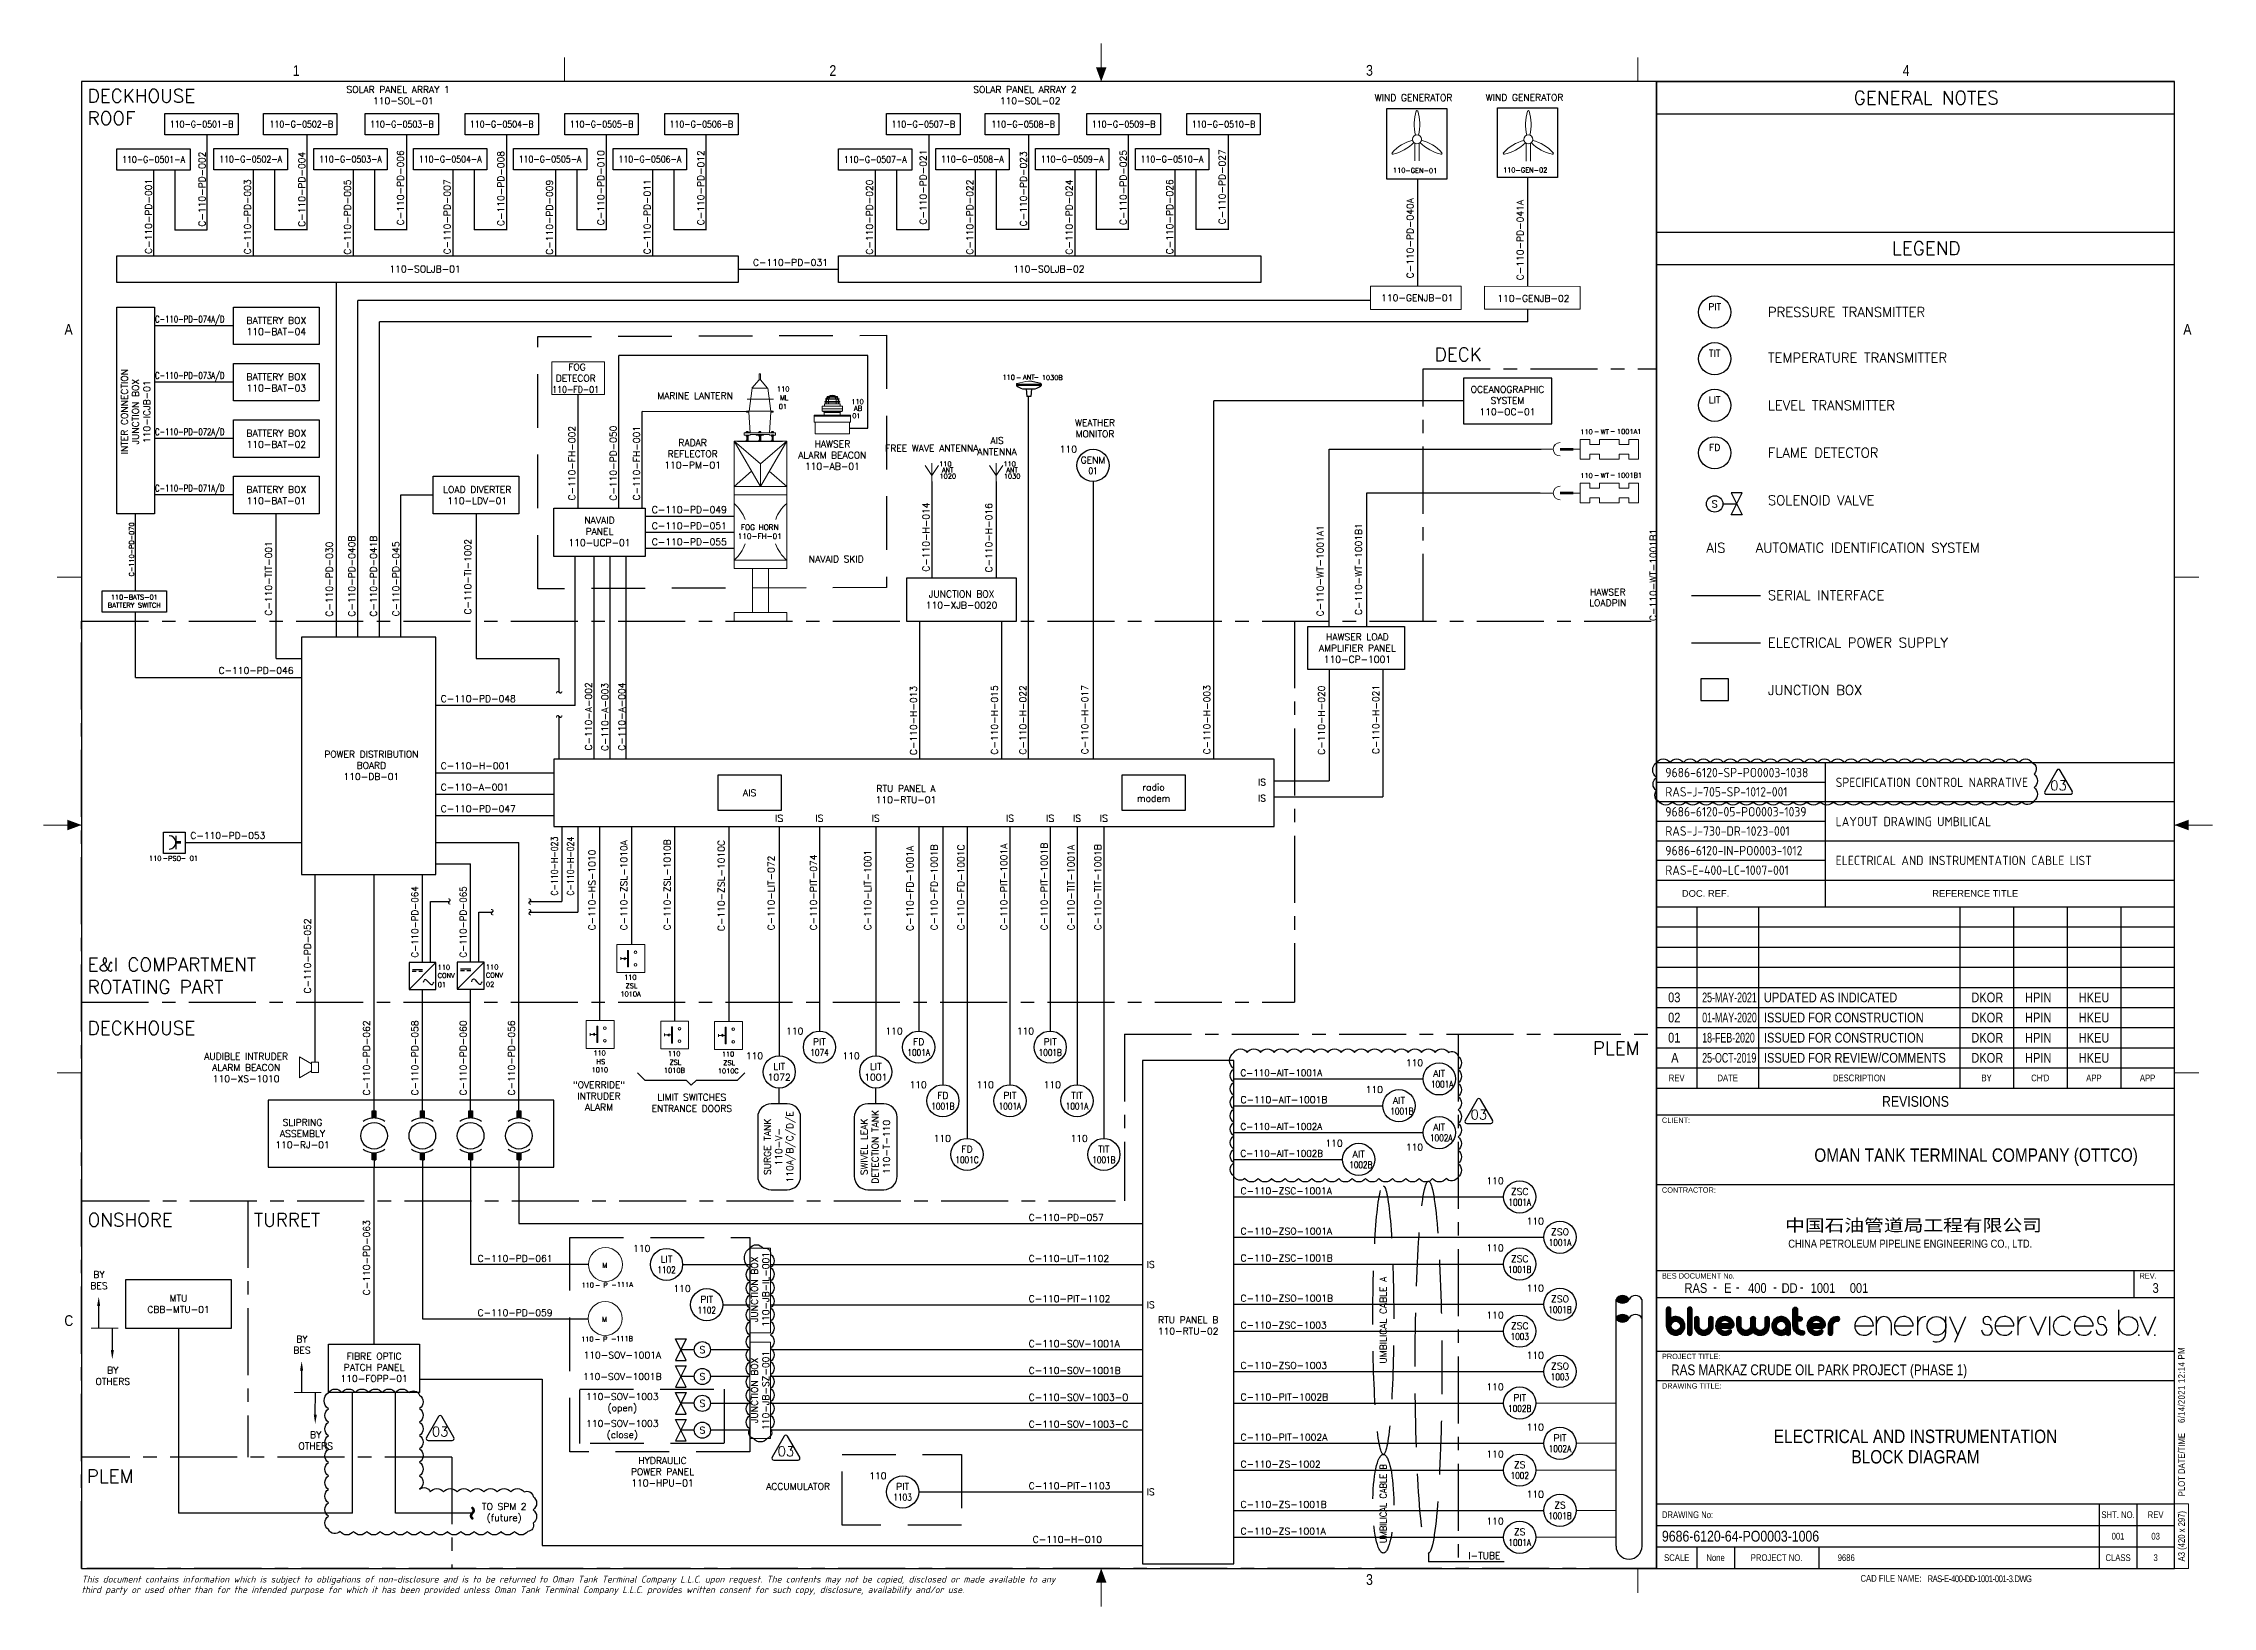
# Paper-space layout 'A3h' of a CAD drawing. Header units: millimetres. Extents: x 11 to 415, y -3 to 289.
# The model-space entities are those that its viewports show. They can reach past a viewport. Long polylines and large blocks are cut down to what shows.
import ezdxf
from ezdxf import colors
from ezdxf.entities.mleader import LeaderData, LeaderLine
from ezdxf.enums import TextEntityAlignment as Align
from ezdxf.math import Vec2, Vec3

# ---------------------------------------------------------------- set-up
doc = ezdxf.new("R2010")
doc.units = ezdxf.units.MM
doc.header["$LTSCALE"] = 10
doc.linetypes.add('CENTER', pattern=[2, 1.25, -0.25, 0.25, -0.25])
doc.linetypes.add('DASHED', pattern=[0.75, 0.5, -0.25])
for name, color, linetype, lineweight in [('100', 3, 'Continuous', 30), ('35', 2, 'Continuous', 9), ('9', 9, 'Continuous', 5), ('A-TITL-TXT1.25', 7, 'Continuous', 0), ('A-TITL-TXT2.0', 7, 'Continuous', 0), ('A-TITL-TXT3.0', 7, 'Continuous', 0)]:
    doc.layers.add(name, color=color, linetype=linetype, lineweight=lineweight)
for name, color, linetype in [('18', 4, 'Continuous'), ('18C', 4, 'CENTER'), ('25', 7, 'Continuous'), ('70', 1, 'Continuous'), ('Dim', 7, 'Continuous'), ('E18', 4, 'Continuous'), ('E35', 2, 'Continuous'), ('E50', 6, 'Continuous'), ('E70', 1, 'Continuous'), ('ET18', 2, 'Continuous'), ('ET50', 6, 'Continuous'), ('EXD LANTERN', 4, 'Continuous'), ('Hatch', 4, 'Continuous'), ('Kader', 3, 'Continuous'), ('Revision', 5, 'Continuous'), ('T18', 2, 'Continuous'), ('T35', 2, 'Continuous'), ('Titleblock', 3, 'Continuous'), ('TXT35', 2, 'Continuous'), ('Viewports', 5, 'Continuous')]:
    doc.layers.add(name, color=color, linetype=linetype)
doc.styles.add('Arial narrow', font='ARIALN.TTF')
doc.styles.add('HELVL', font='HELVL.SHX')
doc.styles.add('iso18', font='Romans', dxfattribs={"height": 1.8})
doc.styles.add('iso18_1', font='romans.shx', dxfattribs={"height": 1.8})
doc.styles.add('iso25', font='Romans.shx', dxfattribs={"height": 5})
doc.styles.add('iso25_1', font='romans.shx', dxfattribs={"height": 2.5})
doc.styles.add('iso35', font='Romans.shx', dxfattribs={"height": 7})
doc.styles.add('ISOCP', font='isocpeur.ttf')
doc.styles.add('KADER35', font='ISO.SHX', dxfattribs={"height": 3.5})
doc.styles.add('MtXpl_', font='Microsoft YaHei.ttf')
doc.styles.add('ST1', font='ISO.SHX')
doc.styles.add('Style Arial narrow', font='ARIALN.TTF')
doc.linetypes.add('BW_HYDRAULIC', pattern='A,0.4,0.1,[110,bw_extra.shx,S=0.1,R=0,X=-0.12,Y=0.1],0.1,0.4', length=1)
doc.linetypes.add('FENCELINE1', pattern='A,6.35,-2.54,[133,ltypeshp.shx,S=2.54,R=0,X=-2.54,Y=0],-2.54,25.4', length=36.83)

psp = doc.layouts.new('A3h')

# ---------------------------------------------------------------- texts
at = {"layer": 'Dim', "color": 2, "style": 'KADER35'}
for s, p in [('9686-6120-SP-PO0003-1038', (313.13, 152.79)), ('9686-6120-05-PO0003-1039', (313.13, 145.49))]:
    psp.add_text(s, height=1.75, dxfattribs=at).set_placement(p, align=Align.MIDDLE_LEFT)
at = {"layer": 'E35', "style": 'iso18'}
for s, p in [('PRESSURE TRANSMITTER', (332.25, 237.68)), ('TEMPERATURE TRANSMITTER', (332.25, 229.16)), ('LEVEL TRANSMITTER', (332.25, 220.32)), ('FLAME DETECTOR', (332.25, 211.47)), ('SOLENOID VALVE', (332.25, 202.63)), ('AIS    AUTOMATIC IDENTIFICATION SYSTEM', (320.78, 193.78)), ('SERIAL INTERFACE', (332.25, 184.94)), ('ELECTRICAL POWER SUPPLY', (332.25, 176.09)), ('JUNCTION BOX', (332.25, 167.25))]:
    psp.add_text(s, height=1.8, dxfattribs=at).set_placement(p)
at = {"layer": 'E35', "style": 'iso25'}
psp.add_text('S', height=1.27, dxfattribs=at).set_placement((322.33, 202.84), align=Align.MIDDLE_CENTER)
at = {"layer": 'Titleblock', "color": 2, "style": 'KADER35'}
psp.add_text('9686-6120-IN-PO0003-1012', height=1.75, dxfattribs=at).set_placement((313.13, 138.25), align=Align.MIDDLE_LEFT)

msp = doc.modelspace()

# ---------------------------------------------------------------- texts
at = {"layer": '25', "color": 6, "linetype": 'Continuous', "style": 'iso25'}
for s, p in [('DECK', (513.08, 449.86)), ('PLEM', (571.94, 191.37))]:
    msp.add_text(s, height=5, dxfattribs=at).set_placement(p, align=Align.CENTER)
for s, p in [('DECKHOUSE', (2.27, 198.87)), ('ONSHORE', (2.27, 127.37)), ('TURRET', (64.27, 127.37)), ('PLEM', (1.93, 31.87))]:
    msp.add_text(s, height=5, dxfattribs=at).set_placement(p)
at = {"layer": '25', "color": 6, "linetype": 'Continuous', "char_height": 5, "attachment_point": 1, "style": 'iso25'}
for s, insert in [('DECKHOUSE\\PROOF', (2.27, 551.21)), ('E&I COMPARTMENT\\PROTATING PART', (2.27, 227.5))]:
    msp.add_mtext_dynamic_manual_height_columns(s, width=75, gutter_width=9, heights=[0], dxfattribs=dict(at, insert=insert))
at = {"layer": '35', "style": 'iso18_1'}
msp.add_text('110-GEN-01', height=1.8, rotation=359.39725, dxfattribs=at).set_placement((488.74, 520.09))
msp.add_text('110-GEN-02', height=1.8, dxfattribs=at).set_placement((529.79, 520.15))
at = {"layer": 'E35', "style": 'iso35', "width": 0.85}
for s, p in [('110-G-0501-B', (44.72, 538.15)), ('110-G-0502-B', (81.92, 538.15)), ('110-G-0503-B', (119.39, 538.15)), ('110-G-0504-B', (156.59, 538.15)), ('110-G-0505-B', (193.79, 538.15)), ('110-G-0506-B', (230.99, 538.15)), ('110-G-0507-B', (313.72, 538.15)), ('110-G-0508-B', (350.92, 538.15)), ('110-G-0509-B', (388.39, 538.15)), ('110-G-0510-B', (425.59, 538.15)), ('110-G-0501-A', (26.81, 525)), ('110-G-0502-A', (63.01, 525.1)), ('110-G-0503-A', (100.21, 525.1)), ('110-G-0504-A', (137.41, 525.1)), ('110-G-0505-A', (174.61, 525.1)), ('110-G-0506-A', (211.81, 525.1)), ('110-G-0507-A', (295.81, 525)), ('110-G-0508-A', (332.01, 525.1)), ('110-G-0509-A', (369.21, 525.1)), ('110-G-0510-A', (406.41, 525.1))]:
    msp.add_text(s, height=2.5, dxfattribs=at).set_placement(p, align=Align.MIDDLE_CENTER)
at = {"layer": 'E35', "style": 'iso35'}
for s, p in [('C-110-PD-002', (44.89, 499.95)), ('C-110-PD-004', (82.05, 499.88)), ('C-110-PD-006', (118.85, 500.47)), ('C-110-PD-008', (156.27, 500.19)), ('C-110-PD-010', (193.53, 500.5)), ('C-110-PD-012', (230.77, 500.46)), ('C-110-PD-021', (313.64, 500.73)), ('C-110-PD-023', (351.01, 500.08)), ('C-110-PD-025', (388.24, 500.55)), ('C-110-PD-027', (425.05, 500.83)), ('C-110-PD-001', (24.96, 489.8)), ('C-110-PD-003', (61.84, 489.61)), ('C-110-PD-005', (99.07, 489.53)), ('C-110-PD-007', (136.25, 489.61)), ('C-110-PD-009', (174.4, 489.46)), ('C-110-PD-011', (210.79, 489.65)), ('C-110-PD-020', (293.66, 489.55)), ('C-110-PD-022', (331.03, 489.55)), ('C-110-PD-024', (368.07, 489.55)), ('C-110-PD-026', (405.54, 489.64)), ('C-110-PD-040A', (495.13, 480.7)), ('C-110-PD-041A', (536.16, 479.99)), ('C-110-FH-002', (182.76, 397.94)), ('C-110-PD-050', (198.17, 397.85)), ('C-110-FH-001', (206.84, 397.94)), ('C-110-H-014', (314.72, 371.37)), ('C-110-H-016', (338.11, 371.1)), ('C-110-WT-1001B1', (475.92, 355.2)), ('C-110-TIT-001', (69.7, 355)), ('C-110-PD-030', (92.33, 354.63)), ('C-110-PD-040B', (100.68, 354.63)), ('C-110-PD-041B', (108.76, 354.63)), ('C-110-PD-045', (117.17, 354.72)), ('C-110-TI-1002', (143.94, 355.43)), ('C-110-WT-1001A1', (461.62, 354.75)), ('C-110-WT-1001B1', (585.75, 353)), ('C-110-A-002', (188.95, 304.77)), ('C-110-A-003', (195.05, 304.56)), ('C-110-A-004', (201.34, 304.68)), ('C-110-H-013', (310.03, 303.03)), ('C-110-H-015', (340.23, 303.22)), ('C-110-H-022', (350.85, 303.25)), ('C-110-H-017', (373.91, 303.33)), ('C-110-H-003', (419.41, 303.3)), ('C-110-H-020', (462.07, 303.15)), ('C-110-H-021', (482.38, 303.41))]:
    msp.add_text(s, height=2.5, rotation=90, dxfattribs=at).set_placement(p, align=Align.MIDDLE_LEFT)
at = {"layer": 'E35'}
for s, style, p in [('110-SOLJB-01', 'iso35', (128, 484.17)), ('110-SOLJB-02', 'iso35', (360.5, 484.17)), ('C-110-PD-049', 'iso35', (226.5, 394.5)), ('C-110-PD-051', 'iso35', (226.5, 388.5)), ('C-110-PD-055', 'iso35', (226.5, 382.5)), ('S', 'iso25', (231.37, 81.5)), ('S', 'iso25', (231.37, 71.5)), ('S', 'iso25', (231.37, 61.51)), ('S', 'iso25', (231.37, 51.51))]:
    msp.add_text(s, height=2.5, dxfattribs=dict(at, style=style)).set_placement(p, align=Align.MIDDLE_CENTER)
at = {"layer": 'E35', "style": 'iso35'}
for s, p in [('C-110-PD-031', (278.17, 485.37)), ('C-110-PD-046', (79, 333.32))]:
    msp.add_text(s, height=2.5, dxfattribs=at).set_placement(p, align=Align.RIGHT)
at = {"layer": 'E35', "style": 'iso35', "width": 0.75}
for s, p in [('C-110-PD-074A/D', (27.38, 465.5)), ('C-110-PD-073A/D', (27.38, 444.5)), ('C-110-PD-072A/D', (27.38, 423.5)), ('C-110-PD-071A/D', (27.38, 402.5))]:
    msp.add_text(s, height=2.5, dxfattribs=at).set_placement(p, align=Align.MIDDLE_LEFT)
at = {"layer": 'E35', "style": 'iso18_1'}
msp.add_text('C-110-PD-070', height=1.8, rotation=90, dxfattribs=at).set_placement((19.52, 389.74), align=Align.RIGHT)
at = {"layer": 'E35', "style": 'iso35'}
for s, p in [('HAWSER', (568.8, 362.52)), ('LOADPIN', (568.8, 358.52))]:
    msp.add_text(s, height=2.5, dxfattribs=at).set_placement(p, align=Align.CENTER)
for s, p in [('C-110-PD-048', (133.87, 322.82)), ('C-110-H-001', (133.87, 297.82)), ('C-110-A-001', (133.87, 289.82)), ('C-110-PD-047', (133.87, 281.82)), ('C-110-PD-053', (40.54, 271.82))]:
    msp.add_text(s, height=2.5, dxfattribs=at).set_placement(p)
for rotation, p in [(180, (178, 326.27)), (180, (178, 317.23)), (90, (136.89, 248.5)), (90, (152.88, 244.5)), (90, (166.88, 248.5)), (90, (166.88, 244.5))]:
    msp.add_text('~', height=2.5, rotation=rotation, dxfattribs=at).set_placement(p, align=Align.MIDDLE_CENTER)
at = {"layer": 'E35', "attachment_point": 5}
for s, insert, char_height, width, style in [('110-GENJB-01', (497.8, 473.43), 2.5, 33, 'iso35'), ('110-GENJB-02', (541.09, 473.23), 2.5, 33, 'iso35'), ('BATTERY BOX \\P110-BAT-04', (72.58, 462.91), 2.5, 26.1591, 'iso35'), ('BATTERY BOX \\P110-BAT-03', (72.58, 441.91), 2.5, 26.1591, 'iso35'), ('OCEANOGRAPHIC SYSTEM\\P110-OC-01', (531.43, 435.15), 2.5, 34, 'iso35'), ('BATTERY BOX \\P110-BAT-02', (72.58, 420.91), 2.5, 26.1591, 'iso35'), ('AIS\\P\\pt27.5;ANTENNA', (341.19, 418.17), 2.5, 33, 'iso35'), ('WEATHER\\PMONITOR', (377.7, 424.81), 2.5, 33, 'iso35'), ('FREE WAVE ANTENNA ', (316.88, 417.37), 2.5, 33, 'iso35'), ('BATTERY BOX \\P110-BAT-01', (72.58, 399.91), 2.5, 26.1591, 'iso35'), ('LOAD DIVERTER \\P110-LDV-01', (147.46, 399.91), 2.5, 39.0795, 'iso35'), ('NAVAID\\PPANEL \\P110-UCP-01', (193.02, 386.38), 2.5, 31.8841, 'iso35'), ('JUNCTION BOX\\P110-XJB-0020', (327.97, 361), 2.5, 33, 'iso35'), ('110-BATS-01\\PBATTERY SWITCH', (19.65, 360.4), 1.8, 26.1591, 'iso18'), ('HAWSER LOAD AMPLIFIER PANEL\\P110-CP-1001', (475.5, 342.91), 2.5, 36.1102, 'iso35'), ('POWER DISTRIBUTION\\PBOARD\\P110-DB-01', (108, 299.21), 2.5, 39.5183, 'iso35'), ('RTU PANEL A\\P110-RTU-01', (307.25, 288.5), 2.5, 44.4541, 'iso35'), ('radio\\Pmodem', (399.54, 289), 2.5, 33, 'iso35'), ('AIS', (248.99, 289), 2.5, 33, 'iso35'), ('BY\\PBES', (6.49, 107.42), 2.5, 44.4541, 'iso35'), ('MTU\\PCBB-MTU-01', (36.11, 98.57), 2.5, 44.4541, 'iso35'), ('RTU PANEL B\\P110-RTU-02', (412.43, 90.51), 2.5, 40.9541, 'iso35'), ('BY\\PBES', (82.13, 83.37), 2.5, 44.4541, 'iso35'), ('BY\\POTHERS', (11.62, 71.74), 2.5, 44.4541, 'iso35'), ('FIBRE OPTIC\\PPATCH PANEL\\P110-FOPP-01', (109.02, 74.91), 2.5, 31.8841, 'iso35'), ('110-SOV-1001A', (201.54, 79.5), 2.5, 2.5, 'iso35'), ('110-SOV-1001B', (201.54, 71.5), 2.5, 2.5, 'iso35'), ('110-SOV-1003\\P(open)', (201.54, 61.51), 2.5, 2.5, 'iso35'), ('BY\\POTHERS', (87.26, 47.7), 2.5, 44.4541, 'iso35'), ('110-SOV-1003\\P(close)', (201.54, 51.51), 2.5, 2.5, 'iso35'), ('HYDRAULIC\\PPOWER PANEL\\P110-HPU-01', (216.5, 36), 2.5, 42, 'iso35'), ('TO SPM 2\\P(future)', (157.52, 20.57), 2.5, 31.8841, 'iso35'), ('ACCUMULATOR', (267.02, 30.56), 2.5, 42, 'iso35')]:
    msp.add_mtext(s, dxfattribs=dict(at, insert=insert, char_height=char_height, width=width, style=style))
at = {"layer": 'E35', "char_height": 2.5, "width": 47.3919, "attachment_point": 5, "rotation": 90, "style": 'iso35'}
for s, insert in [('INTER CONNECTION\\PJUNCTION BOX \\P110-ICJB-01', (20.13, 431)), ('JUNCTION BOX \\P110-JB-IL-001', (252.89, 103.97)), ('JUNCTION BOX \\P110-JB-SZ-001', (252.89, 66.33))]:
    msp.add_mtext(s, dxfattribs=dict(at, insert=insert))
at = {"layer": 'E35', "char_height": 2.5, "attachment_point": 2, "style": 'iso35'}
for s, insert in [('"OVERRIDE"\\PINTRUDER\\PALARM', (192.84, 181.43)), ('LIMIT SWITCHES\\PENTRANCE DOORS', (227.45, 176.79))]:
    msp.add_mtext_dynamic_manual_height_columns(s, width=60.0807, gutter_width=9, heights=[0], dxfattribs=dict(at, insert=insert))
at = {"layer": 'E35', "char_height": 2.5, "attachment_point": 2, "rotation": 90, "style": 'iso35'}
for s, insert in [('SURGE TANK\\P110-V-\\P110A/B/C/D/E', (254.38, 157.08)), ('SWIVEL LEAK\\PDETECTION TANK\\P110-T-110', (290.38, 157.08))]:
    msp.add_mtext_dynamic_manual_height_columns(s, width=60.0807, gutter_width=9, heights=[0], dxfattribs=dict(at, insert=insert))
at = {"layer": 'ET18', "style": 'iso25'}
for s, p in [('DETECOR', (176.74, 442.22)), ('FOG', (181.38, 446.38)), ('C-110-AIT-1001B', (431.93, 173.4)), ('C-110-ZSC-1001A', (431.93, 139.4)), ('C-110-PD-057', (353, 129.5)), ('C-110-ZSO-1001A', (431.93, 124.4)), ('C-110-PD-061', (147.57, 114.25)), ('C-110-LIT-1102', (353, 114.25)), ('C-110-ZSC-1001B', (431.93, 114.4)), ('C-110-PIT-1102', (353, 99.25)), ('C-110-ZSO-1001B', (431.93, 99.4)), ('C-110-PD-059', (147.57, 94.03)), ('C-110-ZSC-1003', (431.93, 89.4)), ('C-110-SOV-1001A', (353, 82.5)), ('C-110-SOV-1001B', (353, 72.5)), ('C-110-ZSO-1003', (431.93, 74.4)), ('C-110-SOV-1003-O', (353, 62.5)), ('C-110-PIT-1002B', (431.93, 62.61)), ('C-110-SOV-1003-C', (353, 52.5)), ('C-110-PIT-1002A', (431.93, 47.61)), ('C-110-ZS-1002', (431.93, 37.61)), ('C-110-PIT-1103', (353, 29.5)), ('C-110-ZS-1001B', (431.93, 22.61)), ('C-110-H-010', (354.5, 9.57)), ('C-110-ZS-1001A', (431.93, 12.61)), ('I-TUBE', (516.85, 3.5))]:
    msp.add_text(s, height=2.5, dxfattribs=at).set_placement(p)
for s, width, p in [('110-FD-01', 0.85, (175.44, 438.05)), ('C-110-AIT-1001A', 0.95, (431.93, 183.4)), ('C-110-AIT-1002A', 0.95, (431.93, 163.4)), ('C-110-AIT-1002B', 0.95, (431.93, 153.4))]:
    msp.add_text(s, height=2.5, dxfattribs=dict(at, width=width)).set_placement(p)
at = {"layer": 'ET18', "style": 'iso25_1'}
for s, width, p in [('C-110-H-023', 0.85, (177.47, 250.72)), ('C-110-H-024', 0.85, (183.47, 250.72)), ('C-110-PD-064', 0.95, (125.47, 227.58)), ('C-110-PD-065', 0.95, (143.47, 227.58))]:
    msp.add_text(s, height=2.5, rotation=90, dxfattribs=dict(at, width=width)).set_placement(p)
at = {"layer": 'ET18'}
for s, style, p in [('C-110-HS-1010', 'iso25_1', (191.47, 237.72)), ('C-110-ZSL-1010A', 'iso25_1', (203.37, 237.72)), ('C-110-ZSL-1010B', 'iso25_1', (219.47, 237.72)), ('C-110-ZSL-1010C', 'iso25_1', (239.67, 237.44)), ('C-110-FD-1001A', 'iso25', (310, 237.51)), ('C-110-FD-1001B', 'iso25', (319, 237.72)), ('C-110-FD-1001C', 'iso25', (329, 237.72)), ('C-110-PIT-1001A', 'iso25', (345, 237.72)), ('C-110-PIT-1001B', 'iso25', (360, 237.72)), ('C-110-TIT-1001A', 'iso25', (370, 237.72)), ('C-110-TIT-1001B', 'iso25', (380, 237.72)), ('C-110-LIT-072', 'iso25', (258.22, 237.72)), ('C-110-PIT-074', 'iso25', (274, 237.72)), ('C-110-LIT-1001', 'iso25', (294.22, 237.72)), ('C-110-PD-052', 'iso25_1', (85.47, 214.22)), ('C-110-PD-062', 'iso25_1', (107.47, 176.22)), ('C-110-PD-058', 'iso25_1', (125.47, 176.22)), ('C-110-PD-060', 'iso25_1', (143.47, 176.22)), ('C-110-PD-056', 'iso25_1', (161.47, 176.22)), ('C-110-PD-063', 'iso25_1', (107.47, 101.79))]:
    msp.add_text(s, height=2.5, rotation=90, dxfattribs=dict(at, style=style)).set_placement(p)
at = {"layer": 'ET18', "style": 'iso25'}
msp.add_text('UMBILICAL CABLE A', height=2.5, rotation=90, dxfattribs=at).set_placement((485.15, 92.51), align=Align.MIDDLE_CENTER)
at = {"layer": 'ET18', "style": 'iso25', "width": 0.9}
msp.add_text('UMBILICAL CABLE B', height=2.5, rotation=90, dxfattribs=at).set_placement((485.15, 24.11), align=Align.MIDDLE_CENTER)
at = {"layer": 'ET18', "style": 'iso25'}
for s, insert, char_height, width, attachment_point in [('\\pi6.18978;SOLAR PANEL ARRAY 1\\P\\pi16.07073;110-SOL-01', (92.53, 545.61), 2.5, 55.4748, 7), ('\\pi5.83264;SOLAR PANEL ARRAY 2\\P\\pi15.71359;110-SOL-02', (326.53, 545.61), 2.5, 55.4748, 7), ('\\pi7.62317;WIND GENERATOR', (474.32, 546.77), 2.5, 47.3892, 7), ('\\pi7.62317;WIND GENERATOR', (515.69, 546.85), 2.5, 47.3892, 7), ('MARINE LANTERN', (214.56, 435.71), 2.5, 32, 7), ('RADAR\\PREFLECTOR\\P110-PM-01', (227.74, 415.3), 2.5, 22, 5), ('HAWSER\\PALARM BEACON\\P110-AB-01', (279.83, 414.81), 2.5, 56.1147, 5), ('FOG HORN\\P110-FH-01', (252.76, 386.26), 2, 32, 5), ('NAVAID SKID', (271.03, 374.86), 2.5, 32, 7)]:
    msp.add_mtext(s, dxfattribs=dict(at, insert=insert, char_height=char_height, width=width, attachment_point=attachment_point))
at = {"layer": 'T35', "style": 'iso25_1'}
for p in [(438.45, 291.72), (438.45, 285.72)]:
    msp.add_text('IS', height=2.5, dxfattribs=at).set_placement(p)
for p in [(260, 279.5), (275, 279.5), (296, 279.5), (346, 279.5), (361, 279.5), (371, 279.5), (381, 279.5), (398.43, 113.25), (398.43, 98.25), (398.43, 28.5)]:
    msp.add_text('IS', height=2.5, dxfattribs=at).set_placement(p, align=Align.MIDDLE_CENTER)
at = {"layer": 'T35', "char_height": 2.5, "style": 'iso25_1'}
for s, insert, attachment_point in [('AUDIBLE INTRUDER\\PALARM BEACON\\P110-XS-1010', (61.34, 192.05), 2), ('SLIPRING\\PASSEMBLY\\P110-RJ-01', (82.34, 162), 5)]:
    msp.add_mtext_dynamic_manual_height_columns(s, width=42.0669, gutter_width=9, heights=[0], dxfattribs=dict(at, insert=insert, attachment_point=attachment_point))
at = {"layer": 'TXT35', "style": 'ST1'}
msp.add_text('~', height=10, rotation=90, dxfattribs=at).set_placement((145.91, 20.57), align=Align.MIDDLE_CENTER)

# ---------------------------------------------------------------- blocks, each defined once
blk = doc.blocks.new('BW_NOTEN')
at = {"layer": 'Kader', "color": 3}
blk.add_line((0, 0), (96.5, 0), dxfattribs=at)
at = {"layer": 'Kader'}
blk.add_line((0, -6), (96.5, -6), dxfattribs=at)
at = {"layer": 'Kader', "color": 6, "style": 'iso25'}
blk.add_text('GENERAL NOTES', height=2.5, dxfattribs=at).set_placement((50.25, -3), align=Align.MIDDLE)
blk = doc.blocks.new('REFSTART')
at = {"layer": 'Titleblock'}
blk.add_line((0, 0), (0, 8.65), dxfattribs=at)
at = {"layer": 'Titleblock', "color": 7}
blk.add_line((31.5, 0), (31.5, 8.65), dxfattribs=at)
at = {"layer": 'Titleblock', "color": 2}
blk.add_line((0, 5), (96.5, 5), dxfattribs=at)
at = {"layer": 'Titleblock', "color": 7, "style": 'HELVL'}
for s, p in [('DOC. REF.', (9.13, 2.5)), ('REFERENCE TITLE', (59.38, 2.5))]:
    blk.add_text(s, height=1.25, dxfattribs=at).set_placement(p, align=Align.MIDDLE)
at = {"layer": 'Titleblock', "color": 2, "style": 'KADER35'}
for tag, p in [('REVNO', (1.63, 6.825)), ('REVNAME', (21.88, 6.825))]:
    blk.add_attdef(tag, text='', height=1.75, dxfattribs=at).set_placement(p, align=Align.MIDDLE_LEFT)
blk = doc.blocks.new('BW_LEGEN')
at = {"layer": 'Titleblock', "color": 3}
blk.add_line((0, 0), (96.5, 0), dxfattribs=at)
at = {"layer": 'Titleblock', "color": 2}
blk.add_line((0, -6), (96.5, -6), dxfattribs=at)
at = {"layer": 'Titleblock', "color": 6, "style": 'iso25_1'}
blk.add_text('LEGEND', height=2.5, dxfattribs=at).set_placement((50.25, -3), align=Align.MIDDLE)
blk = doc.blocks.new('PIDINS01')
blk.add_circle((0, 0), 6)
at = {"color": 2, "style": 'iso18'}
blk.add_attdef('SC', text='', height=2.5, dxfattribs=at).set_placement((-6, 6), align=Align.MIDDLE_RIGHT)
for tag, p in [('IF', (0, 2)), ('TN', (0, -2))]:
    blk.add_attdef(tag, text='', height=2.5, dxfattribs=at).set_placement(p, align=Align.MIDDLE)
for tag, p in [('X', (6, 6)), ('Y', (6, -6))]:
    blk.add_attdef(tag, text='', height=2.5, dxfattribs=at).set_placement(p, align=Align.MIDDLE_LEFT)
blk = doc.blocks.new('PIDVAL01')
blk.add_lwpolyline([(4, 2), (-4, -2), (-4, 2), (4, -2)], close=True)
at = {"color": 2, "style": 'iso18'}
blk.add_attdef('BDV', text='', height=2.5, rotation=90, dxfattribs=at).set_placement((0, 3), align=Align.MIDDLE_LEFT)
for tag, p in [('NO', (0, 5)), ('BDV', (0, -5))]:
    blk.add_attdef(tag, text='', height=2.5, dxfattribs=at).set_placement(p, align=Align.MIDDLE_CENTER)
blk.add_attdef('NO', text='', height=2.5, rotation=90, dxfattribs=at).set_placement((0, -3), align=Align.MIDDLE_RIGHT)
blk = doc.blocks.new('RAS_A3h')
at = {"layer": 'Titleblock', "color": 7, "lineweight": 0}
for p, q in [((208.01, 288.64), (208.01, 281.52)), ((108, 286.04), (108, 281.52)), ((308, 286.04), (308, 281.52)), ((13.48, 189.19), (18, 189.19)), ((412.52, 189.19), (408, 189.19)), ((18, 143.02), (10.88, 143.02)), ((415.12, 143.02), (408, 143.02)), ((13.48, 96.86), (18, 96.86)), ((412.52, 96.86), (408, 96.86)), ((408, 16.52), (410.65, 16.52)), ((410.65, 4.52), (410.65, 16.52)), ((208.01, 4.52), (208.01, -2.6)), ((308, 4.52), (308, 0)), ((408, 4.52), (410.65, 4.52))]:
    blk.add_line(p, q, dxfattribs=at)
at = {"layer": 'Titleblock', "linetype": 'Continuous'}
blk.add_line((311.5, 281.52), (311.5, 4.52), dxfattribs=at)
at = {"layer": 'Titleblock', "color": 7}
for p, q in [((311.5, 127.77), (408, 127.77)), ((319, 127.77), (319, 94.02)), ((330.5, 127.77), (330.5, 94.02)), ((368, 127.77), (368, 94.02)), ((378, 127.77), (378, 94.02)), ((388, 127.77), (388, 94.02)), ((398, 127.77), (398, 94.02)), ((311.5, 124.02), (408, 124.02)), ((311.5, 120.27), (408, 120.27)), ((311.5, 116.52), (408, 116.52)), ((311.5, 112.77), (408, 112.77)), ((311.5, 109.02), (408, 109.02)), ((311.5, 105.27), (408, 105.27)), ((311.5, 101.52), (408, 101.52)), ((311.5, 97.77), (408, 97.77)), ((311.5, 94.02), (408, 94.02)), ((311.5, 89.02), (408, 89.02)), ((311.5, 76.02), (408, 76.02)), ((397.67, 47.95), (397.67, 52.7)), ((348.42, 49.7), (351.92, 49.7)), ((352.5, 47.95), (352.5, 51.45)), ((355.25, 47.95), (355.25, 50.07)), ((355.82, 49.7), (359.32, 49.7)), ((360.18, 47.95), (360.18, 51.45)), ((365.42, 48.45), (365.42, 51.45)), ((366.11, 51.45), (367.61, 47.95)), ((367.08, 46.7), (369.11, 51.45)), ((374.58, 49.7), (378.08, 49.7)), ((378.9, 47.95), (378.9, 51.45)), ((381.08, 51.45), (382.58, 47.95)), ((382.58, 47.95), (384.08, 51.45)), ((384.76, 47.95), (384.76, 51.45)), ((389.36, 49.7), (392.86, 49.7)), ((401.53, 51.45), (403.03, 47.95)), ((403.03, 47.95), (404.53, 51.45)), ((311.5, 39.52), (408, 39.52))]:
    blk.add_line(p, q, dxfattribs=at)
at = {"layer": 'Titleblock', "color": 2}
for p, q in [((311.5, 60.02), (408, 60.02)), ((400.5, 55.02), (400.5, 60.02)), ((311.5, 55.02), (408, 55.02)), ((311.5, 45.02), (408, 45.02))]:
    blk.add_line(p, q, dxfattribs=at)
at = {"layer": 'Titleblock', "color": 4}
for p, q in [((313.31, 52.76), (314.18, 52.76)), ((317.24, 52.76), (318.12, 52.76)), ((336.91, 52.76), (337.78, 52.76)), ((323.56, 49.26), (325.31, 49.26)), ((324.93, 48.99), (325.47, 48.45)), ((340.6, 49.26), (342.35, 49.26)), ((341.97, 48.99), (342.51, 48.45))]:
    blk.add_line(p, q, dxfattribs=at)
at = {"layer": 'Titleblock', "color": 2, "lineweight": -3}
for p, q in [((311.5, 16.52), (408, 16.52)), ((394, 16.52), (394, 4.52)), ((401, 16.52), (401, 4.52)), ((311.5, 12.52), (408, 12.52)), ((311.5, 8.52), (408, 8.52)), ((319, 8.52), (319, 4.52)), ((326, 8.52), (326, 4.52)), ((341.75, 8.52), (341.75, 4.52))]:
    blk.add_line(p, q, dxfattribs=at)
at = {"layer": 'Titleblock', "color": 7, "lineweight": 0}
for points in [[(208.01, 281.52, 0, 1.96, 0), (208.01, 284.18, 1.96, 1.96, 0)], [(18, 143.02, 0, 1.96, 0), (15.34, 143.02, 1.96, 1.96, 0)], [(408, 143.02, 0, 1.96, 0), (410.66, 143.02, 1.96, 1.96, 0)], [(208.01, 4.52, 0, 1.96, 0), (208.01, 1.86, 1.96, 1.96, 0)]]:
    blk.add_lwpolyline(points, format="xyseb", dxfattribs=at)
at = {"layer": 'Titleblock', "linetype": 'Continuous'}
blk.add_lwpolyline([(18, 4.52), (408, 4.52), (408, 281.52), (18, 281.52)], close=True, dxfattribs=at)
at = {"layer": 'Titleblock', "color": 4}
for points, const_width in [([(313.96, 52.76, 1), (313.52, 52.76, 1)], 0.438), ([(317.9, 52.76, 1), (317.46, 52.76, 1)], 0.438), ([(337.56, 52.76, 1), (337.13, 52.76, 1)], 0.438), ([(315.06, 51.01, 0.414214), (313.74, 49.7, 1)], 0.875), ([(317.9, 48.38, -1), (317.46, 48.38, -1)], 0.438), ([(319.21, 51.01, 1), (318.77, 51.01, 1)], 0.438), ([(318.99, 49.7, 1), (321.62, 49.7, 1)], 0.875), ([(321.84, 51.01, 1), (321.4, 51.01, 1)], 0.438), ([(325.22, 48.74, -0.449631), (323.18, 48.84, -0.629016), (323.56, 49.64), (325.31, 49.64, 0.474498), (325.58, 49.97, 0.904069), (322.88, 49.7, 0.904069)], 0.766), ([(323.2, 50.58, 0.176406), (322.88, 49.7, 0.185088), (323.23, 48.78, 0.681311)], 0.766), ([(323.2, 50.58, 0.652076), (323.56, 49.75), (324.93, 49.75, 0.700828), (325.24, 50.62, 0.480384)], 0.766), ([(325.31, 49.37, 0.414214), (325.86, 49.92, 0.162697), (325.75, 50.25, 1)], 0.219), ([(327.06, 51.01, 1), (326.63, 51.01, 1)], 0.438), ([(326.85, 49.7, 1), (329.47, 49.7, 1)], 0.875), ([(329.69, 51.01, 1), (329.25, 51.01, 1)], 0.438), ([(329.47, 49.7, 1), (332.1, 49.7, 1)], 0.875), ([(332.31, 51.01, 1), (331.88, 51.01, 1)], 0.438), ([(336.03, 48.49), (336.03, 49.7, 3.610317), (335.34, 48.54, -0.369924), (336.03, 48.38)], 0.875), ([(335.24, 48.86, 0.224437), (335.7, 49.57, 1)], 0.219), ([(335.86, 48.26, 0.727664), (336.25, 48.38, 0.140351), (336.22, 48.5, 1)], 0.438), ([(337.35, 49.7, 0.414214), (338.66, 48.38, 1)], 0.875), ([(338.22, 50.79, 0.414214), (338.44, 51.01, 0.414214), (338.22, 51.23, 1)], 0.438), ([(338.66, 48.17, 0.414214), (338.88, 48.38, 0.414214), (338.66, 48.6, 1)], 0.438), ([(342.26, 48.74, -0.449631), (340.22, 48.84, -0.629016), (340.6, 49.64), (342.35, 49.64, 0.474498), (342.62, 49.97, 0.904069), (339.92, 49.7, 0.904069)], 0.766), ([(340.24, 50.58, 0.176406), (339.92, 49.7, 0.185088), (340.27, 48.78, 0.681311)], 0.766), ([(340.24, 50.58, 0.652076), (340.6, 49.75), (341.97, 49.75, 0.700828), (342.28, 50.62, 0.480384)], 0.766), ([(342.35, 49.37, 0.414214), (342.9, 49.92, 0.162697), (342.79, 50.25, 1)], 0.219), ([(345.2, 51.01, 0.414214), (343.89, 49.7, 1)], 0.875), ([(343.67, 48.38, 1), (344.1, 48.38, 1)], 0.438), ([(345.2, 50.79, 0.414214), (345.42, 51.01, 0.414214), (345.2, 51.23, 1)], 0.438)]:
    blk.add_lwpolyline(points, format="xyb", dxfattribs=dict(at, const_width=const_width))
at = {"layer": 'Titleblock', "color": 4, "const_width": 0.875}
blk.add_lwpolyline([(313.74, 51.39), (313.74, 52.76)], dxfattribs=at)
at = {"layer": 'Titleblock', "color": 4}
for points in [[(314.33, 51.29, -0.544741), (314.18, 51.39), (314.18, 52.76, 1), (313.31, 52.76), (313.31, 49.7, 3.393102)], [(318.12, 48.38), (318.12, 52.76, 1), (317.24, 52.76), (317.24, 48.38, 1)], [(338.66, 48.82, -1), (338.66, 47.95, -0.414214), (336.91, 49.7), (336.91, 52.76, -1), (337.78, 52.76), (337.78, 51.45), (338.22, 51.45, -1), (338.22, 50.57), (337.78, 50.57), (337.78, 49.7, 0.414214)], [(321.18, 51.01), (321.18, 49.7, -1), (319.43, 49.7), (319.43, 51.01, 1), (318.56, 51.01), (318.56, 49.7, 1), (322.06, 49.7), (322.06, 51.01, 1)], [(323.47, 50.31, 0.629016), (323.56, 50.13), (324.93, 50.13, 0.629016), (325.01, 50.31, 0.480384)], [(335.68, 48.12, 0.720759), (336.47, 48.38), (336.47, 49.7, 3.610317), (335.54, 48.15, -0.369924)], [(340.51, 50.31, 0.629016), (340.6, 50.13), (341.97, 50.13, 0.629016), (342.05, 50.31, 0.480384)], [(344.32, 49.7, -0.414214), (345.2, 50.57, 1), (345.2, 51.45, 0.414214), (343.45, 49.7), (343.45, 48.38, 1), (344.32, 48.38)]]:
    blk.add_lwpolyline(points, format="xyb", close=True, dxfattribs=at)
for points, const_width in [([(314.51, 50.89, -0.544741), (313.74, 51.39), (313.74, 49.7, 3.393102)], 0.875), ([(325.01, 48.72, 1), (325.39, 48.72, 1)], 0.383), ([(342.05, 48.72, 1), (342.43, 48.72, 1)], 0.383)]:
    blk.add_lwpolyline(points, format="xyb", close=True, dxfattribs=dict(at, const_width=const_width))
for points in [[(325.96, 50.05, 0.904069), (322.49, 49.7, 0.663826), (325.47, 48.45)], [(329.03, 51.01, -1), (329.91, 51.01, 1), (329.03, 51.01), (329.03, 49.7, -1), (327.28, 49.7), (327.28, 51.01, 1), (326.41, 51.01), (326.41, 49.7, 0.69108), (329.47, 48.54, 0.69108), (332.53, 49.7), (332.53, 51.01, 1), (331.66, 51.01), (331.66, 49.7, -1), (329.91, 49.7), (329.91, 51.01)], [(343, 50.05, 0.904069), (339.53, 49.7, 0.663826), (342.51, 48.45)]]:
    blk.add_lwpolyline(points, format="xyb", dxfattribs=at)
for centre, radius in [((315.06, 49.7), 0.875), ((325.2, 48.72), 0.191), ((325.18, 48.7), 0.0036), ((334.72, 49.7), 0.875), ((342.24, 48.72), 0.191), ((342.22, 48.7), 0.0036)]:
    blk.add_circle(centre, radius, dxfattribs=at)
at = {"layer": 'Titleblock', "color": 7}
for centre in [(363.67, 49.7), (399.42, 49.7)]:
    blk.add_circle(centre, 1.75, dxfattribs=at)
at = {"layer": 'Titleblock', "color": 4}
for centre, radius, start, end in [((323.56, 49.15), 0.109, 90, 218.6822), ((324.24, 49.7), 0.984, 218.6822, 314.309), ((325.31, 49.92), 0.656, 270, 11.537), ((340.6, 49.15), 0.109, 90, 218.6822), ((341.28, 49.7), 0.984, 218.6822, 314.309), ((342.35, 49.92), 0.656, 270, 11.537)]:
    blk.add_arc(centre, radius, start, end, dxfattribs=at)
at = {"layer": 'Titleblock', "color": 7}
for centre, radius, start, end in [((350.17, 49.7), 1.75, 0, 325.1501), ((353.88, 50.07), 1.38, 0, 180), ((357.57, 49.7), 1.75, 0, 325.1501), ((361.68, 49.95), 1.5, 90, 180), ((373.08, 48.95), 1, 180, 90), ((373.08, 50.7), 0.75, 0, 270), ((376.33, 49.7), 1.75, 0, 325.1501), ((380.4, 49.95), 1.5, 90, 180), ((387.17, 49.7), 1.75, 34.8499, 325.1501), ((391.11, 49.7), 1.75, 0, 325.1501), ((394.4, 48.95), 1, 180, 90), ((394.4, 50.7), 0.75, 0, 270), ((363.67, 48.45), 1.75, 245.8142, 0)]:
    blk.add_arc(centre, radius, start, end, dxfattribs=at)
for p in [(401.36, 47.95), (404.32, 47.95)]:
    blk.add_point(p, dxfattribs=at)
at = {"layer": 'Titleblock', "color": 4}
for points in [[(317.24, 52.76), (317.24, 48.38), (318.12, 52.76), (318.12, 48.38)], [(336.91, 52.76), (336.91, 49.7), (337.78, 52.76), (337.78, 49.7)], [(318.56, 51.01), (318.56, 49.7), (319.43, 51.01), (319.43, 49.7)], [(321.18, 51.01), (321.18, 49.7), (322.06, 51.01), (322.06, 49.7)], [(326.41, 51.01), (326.41, 49.7), (327.28, 51.01), (327.28, 49.7)], [(329.03, 51.01), (329.03, 49.7), (329.91, 51.01), (329.91, 49.7)], [(331.66, 51.01), (331.66, 49.7), (332.53, 51.01), (332.53, 49.7)], [(338.22, 51.45), (337.78, 51.45), (338.22, 50.57), (337.78, 50.57)], [(343.45, 49.7), (343.45, 48.38), (344.32, 49.7), (344.32, 48.38)]]:
    blk.add_solid(points, dxfattribs=at)
at = {"layer": 'A-TITL-TXT1.25', "linetype": 'Continuous', "lineweight": 13, "style": 'Style Arial narrow'}
for s, p in [('REV', (315.25, 95.9)), ('DATE', (324.75, 95.9)), ('DESCRIPTION', (349.25, 95.9)), ('BY', (373, 95.9)), ("CH'D", (383, 95.9)), ('APP', (393, 95.9)), ('APP', (403, 95.9)), ('SHT. NO.', (397.5, 14.52)), ('REV', (404.5, 14.52)), ('SCALE', (315.25, 6.52)), ('PROJECT NO.', (333.87, 6.52)), ('CLASS', (397.5, 6.52))]:
    blk.add_text(s, height=1.25, dxfattribs=at).set_placement(p, align=Align.MIDDLE_CENTER)
at = {"layer": 'A-TITL-TXT1.25', "style": 'Style Arial narrow'}
blk.add_text('OMAN TANK TERMINAL COMPANY (OTTCO)', height=2.5, dxfattribs=at).set_placement((371.04, 81.52), align=Align.MIDDLE_CENTER)
at = {"layer": 'A-TITL-TXT1.25', "linetype": 'Continuous', "lineweight": 13, "style": 'Style Arial narrow'}
blk.add_text('DRAWING No:', height=1.25, dxfattribs=at).set_placement((312.5, 14.52), align=Align.MIDDLE_LEFT)
at = {"layer": 'A-TITL-TXT1.25', "style": 'Arial narrow'}
for tag, p in [('CLIENTSHT', (397.5, 10.52)), ('CLIENTREV', (404.5, 10.52)), ('SCALE', (322.5, 6.52)), ('CLASS', (404.5, 6.52))]:
    blk.add_attdef(tag, text='', height=1.25, dxfattribs=at).set_placement(p, align=Align.MIDDLE_CENTER)
at = {"layer": 'A-TITL-TXT1.25', "color": 7, "style": 'Arial narrow'}
blk.add_attdef('CLIENTPROJNR', text='', height=1.25, dxfattribs=at).set_placement((345.25, 6.52), align=Align.MIDDLE_LEFT)
at = {"layer": 'A-TITL-TXT2.0', "linetype": 'Continuous', "style": 'Style Arial narrow'}
blk.add_text('REVISIONS', height=2, dxfattribs=at).set_placement((359.75, 91.52), align=Align.MIDDLE_CENTER)
at = {"layer": 'A-TITL-TXT2.0', "linetype": 'Continuous', "lineweight": 13, "style": 'Style Arial narrow'}
for s, p in [('CLIENT:', (312.5, 88.52)), ('CONTRACTOR:', (312.5, 75.52)), ('PROJECT TITLE:', (312.5, 44.52))]:
    blk.add_text(s, height=1, dxfattribs=at).set_placement(p, align=Align.TOP_LEFT)
at = {"layer": 'A-TITL-TXT2.0', "style": 'Style Arial narrow'}
blk.add_text('CHINA PETROLEUM PIPELINE ENGINEERING CO., LTD.', height=1.5, dxfattribs=at).set_placement((358.77, 65.02), align=Align.MIDDLE_CENTER)
at = {"layer": 'A-TITL-TXT2.0', "style": 'Style Arial narrow', "width": 0.95}
blk.add_text('RAS MARKAZ CRUDE OIL PARK PROJECT (PHASE 1)', height=2, dxfattribs=at).set_placement((341.8, 41.52), align=Align.MIDDLE_CENTER)
at = {"layer": 'A-TITL-TXT2.0', "lineweight": 30, "style": 'Style Arial narrow'}
blk.add_text('DRAWING TITLE:', height=1, dxfattribs=at).set_placement((312.5, 39.02), align=Align.TOP_LEFT)
at = {"layer": 'A-TITL-TXT2.0', "style": 'Arial narrow'}
blk.add_attdef('CLIENTNR', text='', height=2, dxfattribs=at).set_placement((312.5, 10.52), align=Align.MIDDLE_LEFT)
at = {"layer": 'A-TITL-TXT3.0', "style": 'MtXpl_', "width": 1.2}
blk.add_text('中国石油管道局工程有限公司', height=2.25, dxfattribs=at).set_placement((335.44, 67.33))
at = {"layer": 'Titleblock', "color": 7, "style": 'Style Arial narrow'}
for s, p in [('1', (58, 283.58)), ('2', (158, 283.58)), ('3', (258, 283.62)), ('4', (358, 283.59)), ('A', (15.58, 235.36)), ('A', (410.42, 235.36)), ('C', (15.62, 50.69)), ('3', (258, 2.45))]:
    blk.add_text(s, height=2, dxfattribs=at).set_placement(p, align=Align.MIDDLE_CENTER)
for s, p in [('BES DOCUMENT No.', (312.5, 59.02)), ('REV.', (401.5, 59.02))]:
    blk.add_text(s, height=1, dxfattribs=at).set_placement(p, align=Align.MIDDLE_LEFT)
at = {"layer": 'Titleblock', "color": 2, "style": 'Style Arial narrow'}
for p in [(322.05, 56.96), (326.26, 56.96), (333.22, 56.96), (338.22, 56.96)]:
    blk.add_text('-', height=1.8, dxfattribs=at).set_placement(p, align=Align.MIDDLE_LEFT)
at = {"layer": 'Titleblock', "color": 7, "linetype": 'Continuous', "lineweight": 13, "style": 'Style Arial narrow'}
blk.add_text('PLOT DATE/TIME', height=1.25, rotation=90, dxfattribs=at).set_placement((409.95, 17.97))
blk.add_text('A3 (420 x 297)', height=1.25, rotation=90, dxfattribs=at).set_placement((409.32, 10.52), align=Align.MIDDLE_CENTER)
at = {"layer": 'Titleblock', "color": 7, "style": 'Style Arial narrow'}
blk.add_text('CAD FILE NAME:', height=1.25, dxfattribs=at).set_placement((349.5, 2.04))
at = {"layer": 'Titleblock', "color": 7, "linetype": 'Continuous', "lineweight": 13, "insert": (409.95, 31.62), "char_height": 1.25, "attachment_point": 7, "rotation": 90, "style": 'Style Arial narrow'}
blk.add_mtext('{\\T1.1;6/14/2021 12:14 PM}', dxfattribs=at)
at = {"layer": 'Titleblock', "color": 0, "insert": (17.99, -0.45), "char_height": 1.25, "attachment_point": 7, "line_spacing_factor": 0.939, "style": 'ISOCP'}
blk.add_mtext('{\\fISOCPEUR|b0|i1|c0|p34;This document contains information which is subject to obligations of non-disclosure and is to be returned to Oman Tank Terminal Company L.L.C. upon request. The contents may not be copied, disclosed or made available to any\\Pthird party or used other than for the intended purpose for which it has been provided unless Oman Tank Terminal Company L.L.C. provides written consent for such copy, disclosure, availability and/or use.}', dxfattribs=at)
at = {"layer": 'Titleblock', "color": 7, "insert": (362, 1.95), "char_height": 1.25, "attachment_point": 7, "style": 'Style Arial narrow'}
blk.add_mtext('{\\T0.9;RAS-E-400-DD-1001-001-3.DWG}', dxfattribs=at)
at = {"layer": 'Titleblock', "color": 2, "style": 'Style Arial narrow'}
for tag, p in [('REV8', (312.5, 125.9)), ('DATE8', (320, 125.9)), ('D8', (331.5, 125.9)), ('DRAWN8', (369, 125.9)), ('CHK8', (379, 125.9)), ('APP8', (389, 125.9)), ('APP18', (399, 125.9)), ('REV7', (312.5, 122.15)), ('DATE7', (320, 122.15)), ('D7', (331.5, 122.15)), ('DRAWN7', (369, 122.15)), ('CHK7', (379, 122.15)), ('APP7', (389, 122.15)), ('APP17', (399, 122.15)), ('REV6', (312.5, 118.4)), ('DATE6', (320, 118.4)), ('D6', (331.5, 118.4)), ('DRAWN6', (369, 118.4)), ('CHK6', (379, 118.4)), ('APP6', (389, 118.4)), ('APP16', (399, 118.4)), ('REV5', (312.5, 114.65)), ('DATE5', (320, 114.65)), ('D5', (331.5, 114.65)), ('DRAWN5', (369, 114.65)), ('CHK5', (379, 114.65)), ('APP5', (389, 114.65)), ('APP15', (399, 114.65)), ('REV4', (312.5, 110.9)), ('DATE4', (320, 110.9)), ('D4', (331.5, 110.9)), ('DRAWN4', (369, 110.9)), ('CHK4', (379, 110.9)), ('APP4', (389, 110.9)), ('APP14', (399, 110.9)), ('REV3', (312.5, 107.15)), ('DATE3', (320, 107.15)), ('D3', (331.5, 107.15)), ('DRAWN3', (369, 107.15)), ('CHK3', (379, 107.15)), ('APP3', (389, 107.15)), ('APP13', (399, 107.15)), ('REV2', (312.5, 103.4)), ('DATE2', (320, 103.4)), ('D2', (331.5, 103.4)), ('DRAWN2', (369, 103.4)), ('CHK2', (379, 103.4)), ('APP2', (389, 103.4)), ('APP12', (399, 103.4)), ('REV1', (312.5, 99.65)), ('DATE1', (320, 99.65)), ('D1', (331.5, 99.65)), ('DRAWN1', (369, 99.65)), ('CHK1', (379, 99.65)), ('APP1', (389, 99.65)), ('APP11', (399, 99.65)), ('SHEET', (347.51, 56.76)), ('SHEETNO', (349.9, 56.76))]:
    blk.add_attdef(tag, text='', height=1.8, dxfattribs=at).set_placement(p, align=Align.MIDDLE_LEFT)
blk.add_attdef('INSTALL', text='', height=1.8, dxfattribs=at).set_placement((320.95, 56.76), align=Align.MIDDLE_RIGHT)
for tag, height, p in [('DISCIPLINE', 1.8, (324.78, 56.76)), ('SYSOBJCODE', 1.8, (330.28, 56.76)), ('DOCTYPE', 1.8, (336.28, 56.76)), ('SEQUENCE', 1.8, (342.51, 56.76)), ('REVISION', 1.8, (404.5, 56.76)), ('SCALE', 1.25, (322.5, 6.52))]:
    blk.add_attdef(tag, text='', height=height, dxfattribs=at).set_placement(p, align=Align.MIDDLE_CENTER)
at = {"layer": 'Titleblock', "color": 6, "style": 'Style Arial narrow'}
for tag, p in [('DOCTYPEDESC', (359.75, 29.12)), ('TITLE', (359.75, 25.32)), ('SUBTITLE', (359.75, 21.52))]:
    blk.add_attdef(tag, text='', height=2.5, dxfattribs=at).set_placement(p, align=Align.MIDDLE_CENTER)
blk = doc.blocks.new('REFADD')
at = {"layer": 'Kader', "color": 7}
for p, q in [((31.5, 3.65), (31.5, 10.95)), ((0, 3.65), (96.5, 3.65))]:
    blk.add_line(p, q, dxfattribs=at)
at = {"layer": 'Kader', "color": 3}
blk.add_line((0, 3.65), (0, 7.3), dxfattribs=at)
at = {"layer": 'Kader', "color": 2, "style": 'KADER35'}
for tag, p in [('DWGNR', (1.63, 5.475)), ('DWGNAME', (21.88, 5.475))]:
    blk.add_attdef(tag, text='', height=1.75, dxfattribs=at).set_placement(p, align=Align.MIDDLE_LEFT)
blk = doc.blocks.new('-drieh')
at = {"layer": 'Revision', "color": 2}
for p, q in [((-0.17, 1.29), (-1.43, -0.89)), ((1.43, -0.89), (0.17, 1.29)), ((-1.25, -1.19), (1.25, -1.19))]:
    blk.add_line(p, q, dxfattribs=at)
for centre, start, end in [((0, 1.19), 30, 150), ((-1.25, -0.99), 150, 270), ((1.25, -0.99), 270, 30)]:
    blk.add_arc(centre, 0.2, start, end, dxfattribs=at)
at = {"layer": 'Revision', "color": 2, "style": 'iso25_1'}
blk.add_attdef('1', text='', height=1, dxfattribs=at).set_placement((0, -0.27), align=Align.MIDDLE)
blk = doc.blocks.new('LOCAL MOUNTED INSTRUMENT')
at = {"color": 2}
blk.add_circle((0, 0), 6, dxfattribs=at)
at = {"color": 2, "style": 'iso18'}
blk.add_attdef('SC', text='', height=2.5, dxfattribs=at).set_placement((-6, 6), align=Align.MIDDLE_RIGHT)
for tag, p in [('IF', (0, 2)), ('TN', (0, -2))]:
    blk.add_attdef(tag, text='', height=2.5, dxfattribs=at).set_placement(p, align=Align.MIDDLE)
for tag, p in [('X', (6, 6)), ('Y', (6, -6))]:
    blk.add_attdef(tag, text='', height=2.5, dxfattribs=at).set_placement(p, align=Align.MIDDLE_LEFT)
blk = doc.blocks.new('06-03-04')
at = {"layer": '25', "color": 2, "linetype": 'Continuous'}
for p, q in [((-4.000646, 0.5), (-2, 0.5)), ((-3.996545, 0.458228), (-3.954773, 0.5)), ((-3.048717, -0.5), (-3.995482, 0.446765)), ((-3.993993, -0.430175), (-3.063818, 0.5)), ((-3.988836, 0.366942), (-3.855778, 0.5)), ((-3.147712, -0.5), (-3.986827, 0.339115)), ((-3.985731, -0.322918), (-3.162813, 0.5)), ((-3.982749, 0.274033), (-3.756783, 0.5)), ((-3.246707, -0.5), (-3.980671, 0.233964)), ((-3.97994, -0.218132), (-3.261808, 0.5)), ((-3.978369, 0.179419), (-3.657788, 0.5)), ((-3.345702, -0.5), (-3.97684, 0.131138)), ((-3.97645, -0.115647), (-3.360803, 0.5)), ((-3.975788, 0.083005), (-3.558793, 0.5)), ((-3.444697, -0.5), (-3.97518, 0.030483)), ((-3.975109, -0.015311), (-3.459798, 0.5)), ((-3.964823, -0.5), (-2.964823, 0.5)), ((-2.949722, -0.5), (-3.949722, 0.5)), ((-3.865828, -0.5), (-2.865828, 0.5)), ((-2.850727, -0.5), (-3.850727, 0.5)), ((-3.766833, -0.5), (-2.766833, 0.5)), ((-2.751732, -0.5), (-3.751732, 0.5)), ((-3.667838, -0.5), (-2.667838, 0.5)), ((-2.652737, -0.5), (-3.652737, 0.5)), ((-3.568843, -0.5), (-2.568843, 0.5)), ((-2.553742, -0.5), (-3.553742, 0.5)), ((-3.469848, -0.5), (-2.469848, 0.5)), ((-2.454747, -0.5), (-3.454747, 0.5)), ((-3.370854, -0.5), (-2.370854, 0.5)), ((-2.355752, -0.5), (-3.355752, 0.5)), ((-3.271859, -0.5), (-2.271859, 0.5)), ((-2.256757, -0.5), (-3.256757, 0.5)), ((-3.172864, -0.5), (-2.172864, 0.5)), ((-2.157762, -0.5), (-3.157762, 0.5)), ((-3.073869, -0.5), (-2.073869, 0.5)), ((-2.058768, -0.5), (-3.058768, 0.5)), ((-2.974874, -0.5), (-2, 0.474874)), ((-2, -0.459773), (-2.959773, 0.5)), ((-2.875879, -0.5), (-2, 0.375879)), ((-2, -0.360778), (-2.860778, 0.5)), ((-2.776884, -0.5), (-2, 0.276884)), ((-2, -0.261783), (-2.761783, 0.5)), ((-2.677889, -0.5), (-2, 0.177889)), ((-2, -0.162788), (-2.662788, 0.5)), ((-2.578894, -0.5), (-2, 0.078894)), ((-2, -0.063793), (-2.563793, 0.5)), ((-2, 0.035202), (-2.464798, 0.5)), ((-2, 0.134197), (-2.365803, 0.5)), ((-2, 0.233192), (-2.266808, 0.5)), ((-2, 0.332187), (-2.167813, 0.5)), ((-2, 0.431182), (-2.068818, 0.5)), ((-2, 0.5), (-2, -0.5)), ((-2, 0), (0, 0)), ((-2, -0.5), (-4.000646, -0.5)), ((-3.939672, -0.5), (-3.995267, -0.444405)), ((-3.840677, -0.5), (-3.9878, -0.352876)), ((-3.741682, -0.5), (-3.981969, -0.259713)), ((-3.642687, -0.5), (-3.977857, -0.16483)), ((-3.543692, -0.5), (-3.975559, -0.068133)), ((-2.479899, -0.5), (-2, -0.020101)), ((-2.380904, -0.5), (-2, -0.119096)), ((-2.281909, -0.5), (-2, -0.218091)), ((-2.182914, -0.5), (-2, -0.317086)), ((-2.083919, -0.5), (-2, -0.416081))]:
    blk.add_line(p, q, dxfattribs=at)
for start, end in [(5.853025, 37.724251), (354.146975, 5.853025), (322.275749, 354.146975)]:
    blk.add_arc((-8.878153, 0), 4.903067, start, end, dxfattribs=at)
blk = doc.blocks.new('1')
at = {"layer": '25', "color": 2, "linetype": 'Continuous'}
for p, q in [((-1.52, 0), (-0.38, 0)), ((0.38, 0), (1.52, 0))]:
    blk.add_line(p, q, dxfattribs=at)
blk = doc.blocks.new('06-14-05')
at = {"layer": '25', "color": 2, "linetype": 'Continuous'}
for p, q in [((-5, -5), (5, 5)), ((-3.75, 2.5), (0, 2.5)), ((0.36, -2.27), (0.6, -1.61)), ((1.49, -1.48), (2.26, -2.27)), ((3.02, -3.07), (2.26, -2.27)), ((4.15, -2.27), (3.91, -2.93))]:
    blk.add_line(p, q, dxfattribs=at)
blk.add_lwpolyline([(-5, 5), (-5, -5), (5, -5), (5, 5), (-5, 5)], dxfattribs=at)
for centre, start, end in [((1.1, -1.91), 48.12627, 149.22105), ((3.41, -2.63), 228.12627, 329.22105)]:
    blk.add_arc(centre, 0.582, start, end, dxfattribs=at)
at = {"layer": '25', "color": 2, "linetype": 'Continuous', "xscale": 1.25, "yscale": 1.25, "zscale": 1.25}
blk.add_blockref('1', (-1.88, 1.88), dxfattribs=at)
at = {"layer": '35', "style": 'iso18_1'}
for tag, p in [('SC', (5.66, 2.32)), ('IF', (6.55, -0.74)), ('TN', (5.7, -4.12))]:
    blk.add_attdef(tag, p, '', height=1.8, dxfattribs=at)
blk = doc.blocks.new('ALARM BEACON')
at = {"color": 2}
for p, q in [((-2.7, 5.36), (2.71, 5.36)), ((-2.7, 5.18), (2.71, 5.18)), ((-2.47, 6.41), (2.47, 6.41)), ((-2.47, 6.23), (2.47, 6.23)), ((-2.47, 5.18), (-2.47, 4.56)), ((-2.25, 5.18), (-2.25, 4.56)), ((-1.81, 7.27), (1.82, 7.27)), ((-1.81, 7.09), (1.82, 7.09)), ((-1.41, 6.05), (-1.41, 5.36)), ((-1.41, 5.18), (-1.41, 4.56)), ((1.41, 6.05), (1.41, 5.36)), ((1.41, 5.18), (1.41, 4.56)), ((2.25, 5.18), (2.25, 4.56)), ((2.47, 5.18), (2.47, 4.56))]:
    blk.add_line(p, q, dxfattribs=at)
for centre, radius, start, end in [((-2.7, 5.27), 0.0897, 90, 270), ((-2.47, 6.32), 0.0897, 90, 270), ((0, 5.36), 2.47, 159.57367, 180), ((0, 5.36), 2.25, 157.43166, 180), ((0, 5.36), 2.47, 135.73281, 155.07025), ((0, 5.36), 2.25, 129.8638, 152.38584), ((-1.81, 7.18), 0.0897, 90, 270), ((0, 5.36), 2.47, 50.39965, 129.60035), ((0, 6.05), 1.41, 172.93321, 180), ((0, 6.05), 1.41, 132.69427, 165.51315), ((0, 5.36), 2.25, 57.91922, 122.08078), ((0, 6.05), 1.41, 59.55478, 120.44522), ((0, 6.05), 1.41, 14.48685, 47.30573), ((0, 6.05), 1.41, 0, 7.06679), ((0, 5.36), 2.25, 27.61416, 50.1362), ((0, 5.36), 2.47, 24.92975, 44.26719), ((1.82, 7.18), 0.0897, 270, 90), ((0, 5.36), 2.25, 0, 22.56834), ((0, 5.36), 2.47, 0, 20.42633), ((2.47, 6.32), 0.0897, 270, 90), ((2.71, 5.27), 0.0897, 270, 90)]:
    blk.add_arc(centre, radius, start, end, dxfattribs=at)
at = {"layer": '25', "color": 2}
blk.add_lwpolyline([(-2.98, 1.42), (2.98, 1.42)], dxfattribs=at)
at = {"layer": '35', "color": 2}
for p, q in [((-3.74, 3.67), (3.74, 3.67)), ((-3.74, 1.85), (-3.74, 3.67)), ((-3.74, 2.74), (3.74, 2.74)), ((-2.98, 1.42), (-3.74, 1.85)), ((-3.74, 1.85), (3.74, 1.85)), ((-2.98, 0.32), (-2.98, 1.42)), ((-2.91, 3.67), (-2.91, 4.56)), ((2.91, 4.56), (-2.91, 4.56)), ((2.91, 4.56), (2.91, 3.67)), ((2.98, 1.42), (3.74, 1.85)), ((2.98, 1.42), (2.98, 0.32)), ((3.74, 3.67), (3.74, 1.85)), ((6.72, 0), (6.72, -2.33)), ((-6.41, -2.33), (-6.41, -6.57)), ((-6.41, -6.57), (6.41, -6.57)), ((6.41, -2.33), (6.41, -6.57))]:
    blk.add_line(p, q, dxfattribs=at)
blk.add_lwpolyline([(6.72, -2.33), (-6.72, -2.33), (-6.72, 0.32), (6.72, 0.32), (6.72, 0), (-6.72, 0)], dxfattribs=at)
at = {"color": 2, "style": 'iso18_1'}
for tag, p in [('TN', (8.95, -0.8)), ('SC', (9.41, 4.46)), ('IF', (9.62, 1.99))]:
    blk.add_attdef(tag, text='', height=1.8, dxfattribs=at).set_placement(p, align=Align.CENTER)
blk = doc.blocks.new('E-MOTOR')
at = {"layer": '35'}
blk.add_circle((0, 0), 6.33, dxfattribs=at)
at = {"style": 'iso18_1'}
for p in [(-3.85, -8.55), (2.22, -8.42)]:
    blk.add_text('-', height=1.8, dxfattribs=at).set_placement(p)
at = {"layer": '35', "style": 'iso18_1'}
blk.add_text('M', height=1.8, dxfattribs=at).set_placement((-1.13, -1.23))
for tag, p in [('SC', (-6.62, -8.58)), ('IF', (0.02, -8.58)), ('TN', (7.22, -8.39))]:
    blk.add_attdef(tag, text='', height=1.8, dxfattribs=at).set_placement(p, align=Align.CENTER)
blk = doc.blocks.new('GPS ANTENNA')
at = {"layer": '35', "color": 2}
blk.add_arc((2.83, -22.62), 24.28, 96.64489, 107.33205, dxfattribs=at)
at = {"layer": 'EXD LANTERN', "color": 2}
for p, q in [((-4.58, 0.32), (-4.58, -0.07)), ((-4.58, 0.25), (4.6, 0.25)), ((4.6, 0.25), (-4.58, 0.25)), ((-4.58, 0), (4.6, 0)), ((4.6, 0), (-4.58, 0)), ((4.6, 0.32), (4.6, -0.07)), ((-2.4, -1.32), (2.4, -1.32)), ((-0.95, -1.32), (-0.72, -4.18)), ((0.74, -4.18), (-0.72, -4.18)), ((0.95, -1.32), (0.72, -4.18))]:
    blk.add_line(p, q, dxfattribs=at)
for centre, radius, start, end in [((-4.33, 0.32), 0.25, 107.33205, 180), ((-2.81, -22.62), 24.28, 72.66795, 83.35511), ((4.35, 0.32), 0.25, 0, 72.66795), ((-4.33, -0.07), 0.25, 180, 238.24954), ((2.22, 10.51), 12.69, 238.24954, 248.76696), ((-2.19, 10.51), 12.69, 291.23304, 301.75046), ((4.35, -0.07), 0.25, 301.75046, 0)]:
    blk.add_arc(centre, radius, start, end, dxfattribs=at)
at = {"layer": '35', "style": 'iso18_1'}
for p in [(-4.77, 1.99), (1.83, 2.07)]:
    blk.add_text('-', height=1.8, dxfattribs=at).set_placement(p)
for tag, p in [('SC', (-9.81, 1.99)), ('TN', (4.84, 1.93))]:
    blk.add_attdef(tag, p, '', height=1.8, dxfattribs=at)
blk.add_attdef('IF', text='', height=1.8, dxfattribs=at).set_placement((0, 2.09), align=Align.CENTER)
blk = doc.blocks.new('SOCKET')
at = {"layer": 'Dim', "color": 2}
for p, q in [((-4.57, 3.88), (3.49, 3.88)), ((-4.57, -4.07), (-4.57, 3.88)), ((0, 2.5), (0, -2.5)), ((0, 0.31), (1.9, 0.31)), ((0, 0.23), (1.9, 0.23)), ((0, 0.16), (1.91, 0.16)), ((0, 0.08), (1.91, 0.08)), ((0, 0), (1.91, 0)), ((3.49, 3.88), (3.49, -4.07)), ((3.49, -4.07), (-4.57, -4.07)), ((0, -0.08), (1.91, -0.08)), ((0, -0.16), (1.91, -0.16))]:
    blk.add_line(p, q, dxfattribs=at)
blk.add_arc((-2.5, 0), 2.5, 270, 90, dxfattribs=at)
at = {"layer": '35', "style": 'iso18_1'}
for p in [(-4.94, -6.8), (1.79, -6.74)]:
    blk.add_text('-', height=1.8, dxfattribs=at).set_placement(p)
for tag, p in [('SC', (-7.71, -6.85)), ('IF', (-0.48, -6.87)), ('TN', (6.7, -6.8))]:
    blk.add_attdef(tag, text='', height=1.8, dxfattribs=at).set_placement(p, align=Align.CENTER)
blk = doc.blocks.new('SWITCH')
at = {"layer": '35'}
blk.add_hatch(color=256, dxfattribs=at).paths.add_polyline_path([(-0.93, 3.23), (-1.27, 3.23), (-1.27, -2.92), (-0.93, -2.92)])
for p, q in [((-5.29, 5.36), (5.12, 5.36)), ((-5.29, -5.05), (-5.29, 5.36)), ((-3.81, -0.34), (-3.81, 0.65)), ((-3.81, 0.16), (-1.27, 0.16)), ((-2.92, 0.16), (-2.18, 0.59)), ((-2.92, 0.16), (-2.18, -0.27)), ((-2.18, 0.59), (-2.18, -0.27)), ((-1.27, 3.24), (-1.27, -2.92)), ((-1.27, 3.23), (-1.27, -2.92)), ((-1.27, 3.23), (-0.93, 3.23)), ((-0.93, 3.23), (-0.93, -2.92)), ((5.12, -5.05), (5.12, 5.36)), ((-5.29, -5.05), (5.12, -5.05)), ((-1.27, -2.92), (-0.93, -2.92))]:
    blk.add_line(p, q, dxfattribs=at)
for centre in [(1.71, 2.5), (1.71, -2.19)]:
    blk.add_circle(centre, 0.495, dxfattribs=at)
at = {"layer": '35', "style": 'iso18_1'}
for tag, p in [('SC', (-0.26, -7.7)), ('TN', (-0.17, -13.94)), ('IF', (0.2, -10.92))]:
    blk.add_attdef(tag, text='', height=1.8, dxfattribs=at).set_placement(p, align=Align.CENTER)
blk = doc.blocks.new('MARINE LANTERN')
at = {"layer": '18'}
for p, q in [((-5.13, -8.08), (-5.13, -8.02)), ((-5.13, -8.02), (-4.29, -8.02)), ((-5.07, -8.02), (-5.07, -7.82)), ((-4.97, -7.73), (-4.46, -7.73)), ((-4.86, -8.02), (-4.86, -7.82)), ((-4.56, -8.02), (-4.56, -7.82)), ((-4.35, -8.02), (-4.35, -7.82)), ((-4.29, -8.08), (-4.29, -8.02)), ((-0.42, -8.08), (-0.42, -8.02)), ((0.42, -8.02), (-0.42, -8.02)), ((-0.36, -8.02), (-0.36, -7.82)), ((-0.15, -8.02), (-0.15, -7.82)), ((0.15, -8.02), (0.15, -7.82)), ((0.36, -8.02), (0.36, -7.82)), ((0.42, -8.08), (0.42, -8.02)), ((4.29, -8.08), (4.29, -8.02)), ((5.13, -8.02), (4.29, -8.02)), ((4.35, -8.02), (4.35, -7.82)), ((4.97, -7.73), (4.46, -7.73)), ((4.56, -8.02), (4.56, -7.82)), ((4.86, -8.02), (4.86, -7.82)), ((5.07, -8.02), (5.07, -7.82)), ((5.13, -8.08), (5.13, -8.02)), ((-5.14, -11.28), (-5.14, -11.22)), ((-5.14, -11.22), (-4.3, -11.22)), ((-5.13, -8.97), (-5.13, -9.03)), ((-5.13, -9.03), (-4.29, -9.03)), ((-5.08, -11.22), (-5.08, -11.02)), ((-5.07, -9.03), (-5.07, -9.23)), ((-4.46, -9.32), (-4.97, -9.32)), ((-4.97, -10.93), (-4.46, -10.93)), ((-4.89, -9.32), (-4.89, -10.87)), ((-4.86, -9.03), (-4.86, -9.23)), ((-4.83, -9.32), (-4.83, -10.87)), ((-4.59, -9.32), (-4.59, -10.87)), ((-4.57, -11.22), (-4.57, -11.02)), ((-4.56, -9.03), (-4.56, -9.23)), ((-4.53, -9.32), (-4.53, -10.87)), ((-4.36, -11.22), (-4.36, -11.02)), ((-4.35, -9.03), (-4.35, -9.23)), ((-4.3, -11.28), (-4.3, -11.22)), ((-4.29, -8.97), (-4.29, -9.03)), ((-0.43, -11.28), (-0.43, -11.22)), ((0.41, -11.22), (-0.43, -11.22)), ((-0.42, -8.97), (-0.42, -9.03)), ((0.42, -9.03), (-0.42, -9.03)), ((-0.37, -11.22), (-0.37, -11.02)), ((-0.36, -9.03), (-0.36, -9.23)), ((-0.25, -9.32), (0.26, -9.32)), ((-0.18, -9.32), (-0.18, -10.87)), ((-0.16, -11.22), (-0.16, -11.02)), ((-0.15, -9.03), (-0.15, -9.23)), ((-0.12, -9.32), (-0.12, -10.87)), ((0.13, -9.32), (0.13, -10.87)), ((0.14, -11.22), (0.14, -11.02)), ((0.15, -9.03), (0.15, -9.23)), ((0.18, -9.32), (0.18, -10.87)), ((0.35, -11.22), (0.35, -11.02)), ((0.36, -9.03), (0.36, -9.23)), ((0.41, -11.28), (0.41, -11.22)), ((0.42, -8.97), (0.42, -9.03)), ((4.28, -11.28), (4.28, -11.22)), ((5.12, -11.22), (4.28, -11.22)), ((4.29, -8.97), (4.29, -9.03)), ((5.13, -9.03), (4.29, -9.03)), ((4.34, -11.22), (4.34, -11.02)), ((4.35, -9.03), (4.35, -9.23)), ((4.95, -10.93), (4.45, -10.93)), ((4.46, -9.32), (4.97, -9.32)), ((4.53, -9.32), (4.53, -10.87)), ((4.55, -11.22), (4.55, -11.02)), ((4.56, -9.03), (4.56, -9.23)), ((4.59, -9.32), (4.59, -10.87)), ((4.83, -9.32), (4.83, -10.87)), ((4.85, -11.22), (4.85, -11.02)), ((4.86, -9.03), (4.86, -9.23)), ((4.89, -9.32), (4.89, -10.87)), ((5.06, -11.22), (5.06, -11.02)), ((5.07, -9.03), (5.07, -9.23)), ((5.12, -11.28), (5.12, -11.22)), ((5.13, -8.97), (5.13, -9.03))]:
    blk.add_line(p, q, dxfattribs=at)
for centre, radius, start, end in [((-4.97, -7.84), 0.106, 8.79741, 171.20259), ((-4.71, -7.9), 0.169, 28.07249, 151.92751), ((-4.46, -7.84), 0.106, 8.79741, 171.20259), ((-0.25, -7.84), 0.106, 8.79741, 171.20259), ((0, -7.9), 0.169, 28.07249, 151.92751), ((0.26, -7.84), 0.106, 8.79741, 171.20259), ((4.46, -7.84), 0.106, 8.79741, 171.20259), ((4.71, -7.9), 0.169, 28.07249, 151.92751), ((4.97, -7.84), 0.106, 8.79741, 171.20259), ((-4.97, -11.04), 0.106, 8.79741, 171.20259), ((-4.97, -9.22), 0.106, 188.79741, 351.20259), ((-4.72, -11.1), 0.169, 28.07249, 151.92751), ((-4.71, -9.15), 0.169, 208.07249, 331.92751), ((-4.46, -11.04), 0.106, 8.79741, 171.20259), ((-4.46, -9.22), 0.106, 188.79741, 351.20259), ((-0.26, -11.04), 0.106, 8.79741, 171.20259), ((-0.25, -9.22), 0.106, 188.79741, 351.20259), ((-0.01, -11.1), 0.169, 28.07249, 151.92751), ((0, -9.15), 0.169, 208.07249, 331.92751), ((0.25, -11.04), 0.106, 8.79741, 171.20259), ((0.26, -9.22), 0.106, 188.79741, 351.20259), ((4.45, -11.04), 0.106, 8.79741, 171.20259), ((4.46, -9.22), 0.106, 188.79741, 351.20259), ((4.7, -11.1), 0.169, 28.07249, 151.92751), ((4.71, -9.15), 0.169, 208.07249, 331.92751), ((4.95, -11.04), 0.106, 8.79741, 171.20259), ((4.97, -9.22), 0.106, 188.79741, 351.20259)]:
    blk.add_arc(centre, radius, start, end, dxfattribs=at)
at = {"layer": '35'}
for p, q in [((-2.92, 8.52), (-4.04, 0)), ((-0.27, 11.66), (-2.96, 8.52)), ((-2.96, 8.52), (2.87, 8.52)), ((-0.27, 13.9), (-0.27, 11.66)), ((-0.27, 13.9), (0.18, 13.9)), ((-0.27, 11.66), (0.18, 11.66)), ((0.18, 13.9), (0.18, 11.66)), ((0.18, 11.66), (2.87, 8.52)), ((2.92, 8.52), (4.04, 0)), ((-4.93, 0), (4.93, 0)), ((-4.93, 0), (-4.93, -0.45)), ((-4.73, 4.38), (5.08, 4.38)), ((4.93, 0), (4.93, -0.45)), ((4.93, 0), (4.93, -0.45)), ((-5.83, -8.07), (5.83, -8.07)), ((-5.83, -8.07), (-5.83, -8.97)), ((-4.1, -0.45), (-4.93, -0.45)), ((-3.59, -8.07), (-4.1, -0.45)), ((0.8, -8.07), (-0.8, -8.07)), ((3.59, -8.07), (4.1, -0.45)), ((4.1, -0.45), (4.93, -0.45)), ((5.83, -8.07), (5.83, -8.97)), ((8.4, -11.28), (-8.4, -11.28)), ((-5.83, -8.97), (-3.59, -8.97)), ((5.57, -11.28), (-5.57, -11.28)), ((-3.59, -8.75), (3.59, -8.75)), ((-3.59, -8.75), (-3.59, -8.97)), ((-1.36, -8.97), (-1.36, -8.75)), ((-1.36, -8.97), (1.36, -8.97)), ((1.36, -8.97), (1.36, -8.75)), ((3.59, -8.97), (3.59, -8.75)), ((3.59, -8.97), (5.83, -8.97))]:
    blk.add_line(p, q, dxfattribs=at)
blk.add_lwpolyline([(-4.33, -7.9), (-3.58, -7.9)], dxfattribs=at)
at = {"layer": '35', "style": 'iso18_1'}
for tag, p in [('SC', (8.67, 7.35)), ('TN', (8.59, 0.8)), ('IF', (9.03, 4.12))]:
    blk.add_attdef(tag, text='', height=1.8, dxfattribs=at).set_placement(p, align=Align.CENTER)
blk = doc.blocks.new('A$C15')
at = {"layer": '35'}
for p, q in [((0.04, 6.02), (2.54, 2.27)), ((2.54, 6.78), (2.54, 0.02)), ((2.54, 2.27), (5.04, 6.02))]:
    blk.add_line(p, q, dxfattribs=at)
at = {"layer": '35', "style": 'iso18_1'}
for tag, p in [('SC', (5.23, 5.65)), ('TN', (5.39, 1.08)), ('IF', (6.25, 3.37))]:
    blk.add_attdef(tag, p, '', height=1.8, dxfattribs=at)
blk = doc.blocks.new('030305')
at = {"layer": '35'}
for points in [[(0, 0), (5, 0)], [(12.5, 0), (15, 0)]]:
    blk.add_lwpolyline(points, dxfattribs=at)
at = {"layer": '35', "const_width": 1}
blk.add_lwpolyline([(7.5, 0), (12.5, 0)], dxfattribs=at)
at = {"layer": '35'}
blk.add_arc((7.5, 0), 2.5, 90, 270, dxfattribs=at)
blk = doc.blocks.new('HAWSER LOAD')
at = {"layer": '35', "flags": 128}
blk.add_lwpolyline([(0, 3.63), (0, -3.63), (3.63, -3.63), (3.63, -1.81), (7.26, -1.81), (7.26, -3.63), (14.51, -3.63), (14.51, -1.81), (18.14, -1.81), (18.14, -3.63), (21.77, -3.63), (21.77, 3.63), (18.14, 3.63), (18.14, 1.81), (14.51, 1.81), (14.51, 3.63), (7.26, 3.63), (7.26, 1.81), (3.63, 1.81), (3.63, 3.63), (0, 3.63)], dxfattribs=at)
at = {"layer": '35'}
blk.add_blockref('030305', (-15, 0), dxfattribs=at)
at = {"layer": '35', "style": 'iso18_1'}
for p in [(5.13, 5.77), (11.1, 5.84)]:
    blk.add_text('-', height=1.8, dxfattribs=at).set_placement(p)
for tag, p in [('SC', (0.08, 5.62)), ('IF', (7.66, 5.62)), ('TN', (13.74, 5.72))]:
    blk.add_attdef(tag, p, '', height=1.8, dxfattribs=at)
blk = doc.blocks.new('Matrix')
blk.add_line((293.5, 277), (293.5, 0))
for points in [[(0, 0), (293.5, 0), (293.5, 277), (0, 277)], [(293.5, 277), (390, 277), (390, 0), (293.5, 0)]]:
    blk.add_lwpolyline(points, close=True)
at = {"style": 'KADER35'}
blk.add_attdef('VWS', text='', height=30, rotation=90, dxfattribs=at).set_placement((-26.91, 8.92), align=Align.MIDDLE_LEFT)

# ---------------------------------------------------------------- hatches: boundary and pattern name
at = {"layer": 'Hatch', "linetype": 'BW_HYDRAULIC'}
h = msp.add_hatch(dxfattribs=at)
h.set_pattern_fill('ANSI31', color=256, scale=0.1, angle=270, style=0)
h.set_pattern_definition([(315, (119.13147, 529.95837), (0.2245064, 0.2245064), [])])
h.paths.add_polyline_path([(576.73, 100.22, 0.586642), (571.89, 100.22, 0.586642)])
h = msp.add_hatch(dxfattribs=at)
h.set_pattern_fill('ANSI31', color=256, scale=0.1, angle=270, style=0)
h.set_pattern_definition([(315, (119.13147, 522.95837), (0.2245064, 0.2245064), [])])
h.paths.add_polyline_path([(576.73, 93.22, 0.586642), (571.89, 93.22, 0.586642)])

# ---------------------------------------------------------------- linework, layer by layer
at = {"layer": '18', "linetype": 'Continuous'}
for p, q in [((46.72, 534.15), (46.72, 498.64)), ((83.92, 534.25), (83.92, 498.64)), ((121.12, 534.25), (121.12, 498.64)), ((158.32, 534.25), (158.32, 498.64)), ((195.52, 534.25), (195.52, 498.75)), ((232.72, 534.25), (232.72, 498.64)), ((315.72, 534.15), (315.72, 498.75)), ((352.92, 534.25), (352.92, 498.75)), ((390.12, 534.25), (390.12, 498.75)), ((427.32, 534.25), (427.32, 498.75)), ((26.81, 521), (26.81, 489.14)), ((34.72, 521), (34.72, 498.64)), ((64.01, 521.1), (64.01, 489.14)), ((71.92, 521.1), (71.92, 498.75)), ((101.21, 521.1), (101.21, 489.14)), ((109.12, 521.1), (109.12, 498.75)), ((138.41, 521.1), (138.41, 489.14)), ((146.32, 521.1), (146.32, 498.75)), ((176.61, 521.1), (176.61, 489.14)), ((184.52, 521.1), (184.52, 498.75)), ((212.81, 521.1), (212.81, 489.14)), ((220.72, 521.1), (220.72, 498.75)), ((295.81, 521), (295.81, 489.14)), ((303.72, 521), (303.72, 498.75)), ((333.01, 521.1), (333.01, 489.14)), ((340.92, 521.1), (340.92, 498.85)), ((370.21, 521.1), (370.21, 489.14)), ((378.12, 521.1), (378.12, 498.85)), ((407.41, 521.1), (407.41, 489.14)), ((415.32, 521.1), (415.32, 498.85)), ((46.72, 498.64), (34.72, 498.64)), ((83.92, 498.75), (71.92, 498.75)), ((121.12, 498.75), (109.12, 498.75)), ((158.32, 498.75), (146.32, 498.75)), ((195.52, 498.75), (184.52, 498.75)), ((232.72, 498.75), (220.72, 498.75)), ((315.72, 498.75), (303.72, 498.75)), ((352.92, 498.85), (340.92, 498.85)), ((390.12, 498.85), (378.12, 498.85)), ((427.32, 498.85), (415.32, 498.85)), ((260, 276.5), (260, 191)), ((275, 276.5), (275, 200.23)), ((296, 276.5), (296, 191)), ((312, 276.5), (312, 200.23)), ((321, 276.5), (321, 180.23)), ((330, 276.5), (330, 160.23)), ((346, 276.5), (346, 180.23)), ((361, 276.5), (361, 200.23)), ((371, 276.5), (371, 180.23)), ((381, 276.5), (381, 160.23)), ((228.37, 81.5), (223.37, 81.5)), ((228.37, 71.5), (223.37, 71.5)), ((228.37, 61.51), (223.37, 61.51)), ((228.37, 51.51), (223.37, 51.51))]:
    msp.add_line(p, q, dxfattribs=at)
at = {"layer": '18'}
for p, q in [((539, 464.5), (539, 469.23)), ((444.5, 293.5), (465, 293.5)), ((444.5, 287.5), (485, 287.5)), ((163, 173.22), (163, 270.5)), ((132, 262.5), (145, 262.5)), ((145, 225.86), (145, 262.5)), ((130, 248.5), (137, 248.5)), ((148, 225.86), (148, 244.5)), ((148, 244.5), (153, 244.5)), ((167, 248.5), (179, 248.5)), ((167, 244.5), (185, 244.5)), ((145, 173.22), (145, 215.86)), ((207.25, 184.68), (209.96, 181.97)), ((209.96, 181.97), (225.31, 181.97)), ((225.31, 181.97), (227.21, 180.06)), ((229.12, 181.97), (227.21, 180.06)), ((229.12, 181.97), (244.47, 181.97)), ((247.18, 184.68), (244.47, 181.97)), ((429.43, 182.4), (500, 182.4)), ((429.43, 172.4), (485, 172.4)), ((429.43, 162.4), (500, 162.4)), ((127, 149.5), (127, 93.03)), ((145, 149.5), (145, 113.25)), ((163, 149.5), (163, 128.5)), ((429.43, 152.4), (470, 152.4)), ((429.43, 138.4), (530, 138.4)), ((163, 128.5), (395.43, 128.5)), ((429.43, 123.4), (545, 123.4)), ((224, 113.25), (249, 113.25)), ((256.78, 113.25), (395.43, 113.25)), ((429.43, 113.4), (530, 113.4)), ((239, 98.25), (249, 98.25)), ((256.78, 98.25), (395.43, 98.25)), ((429.43, 98.4), (545, 98.4)), ((127, 93.03), (188.74, 93.03)), ((249, 81.5), (234.37, 81.5)), ((395.43, 81.5), (256.78, 81.5)), ((429.43, 88.4), (530, 88.4)), ((429.43, 73.4), (545, 73.4)), ((249, 71.5), (234.37, 71.5)), ((395.43, 71.5), (256.78, 71.5)), ((249, 61.5), (234.37, 61.5)), ((395.43, 61.5), (256.78, 61.5)), ((429.43, 61.61), (530, 61.61)), ((249, 51.5), (234.37, 51.5)), ((395.43, 51.5), (256.78, 51.5)), ((429.43, 46.61), (545, 46.61)), ((429.43, 36.61), (530, 36.61)), ((312, 28.5), (395.43, 28.5)), ((429.43, 21.61), (545, 21.61)), ((429.43, 11.61), (530, 11.61)), ((502, 5.72), (502, 2.5)), ((530.16, 2.5), (502, 2.5))]:
    msp.add_line(p, q, dxfattribs=at)
at = {"layer": '18', "linetype": 'DASHED'}
msp.add_lwpolyline([(185.69, 66.76), (239.52, 66.76), (239.52, 46.55), (185.69, 46.55)], close=True, dxfattribs=at)
at = {"layer": '18C', "color": 3, "ltscale": 0.5}
for p, q in [((0, 0), (0, 353)), ((0, 353), (587, 353)), ((452, 353), (452, 211)), ((0, 211), (452, 211)), ((388.7, 199.01), (587, 199.01)), ((388.7, 199.01), (388.7, 137.01)), ((513, 199.01), (513, 0)), ((0.34, 137.01), (388.7, 137.01)), ((62, 137.01), (62, 41.51)), ((138, 41.51), (0, 41.51)), ((138, 41.51), (138, 0)), ((587, 0), (0, 0))]:
    msp.add_line(p, q, dxfattribs=at)
msp.add_lwpolyline([(500, 353), (500, 447), (587, 447), (587, 0)], dxfattribs=at)
at = {"layer": '25', "color": 2}
for centre in [(109, 161.23), (127, 161.23), (145, 161.23), (163, 161.23)]:
    msp.add_circle(centre, 4.96, dxfattribs=at)
at = {"layer": '35'}
for p, q in [((253, 411.59), (243.19, 419.99)), ((253, 403.19), (243.19, 419.99)), ((243.19, 403.19), (243.19, 419.99)), ((262.81, 419.99), (243.19, 419.99)), ((253, 411.59), (262.81, 419.99)), ((253, 403.19), (262.81, 419.99)), ((262.81, 403.19), (262.81, 419.99)), ((249.73, 408.79), (243.19, 403.19)), ((253, 411.59), (253, 403.19)), ((256.27, 408.79), (262.81, 403.19)), ((243.19, 372.53), (243.19, 375.73)), ((85.7, 184.73), (85.7, 188.63)), ((85.7, 188.63), (88.3, 188.63)), ((88.3, 188.63), (88.3, 184.73)), ((88.3, 184.73), (85.7, 184.73)), ((13.6, 89.57), (3.59, 89.57)), ((89.24, 65.53), (79.23, 65.53)), ((542, 61.61), (571.89, 61.61)), ((557, 46.61), (571.89, 46.61)), ((542, 36.61), (571.89, 36.61)), ((557, 21.61), (571.89, 21.61)), ((542, 11.61), (571.89, 11.61))]:
    msp.add_line(p, q, dxfattribs=at)
for points in [[(480.4, 469.12), (514.13, 469.12), (514.13, 477.82), (480.4, 477.82)], [(522.91, 469.23), (522.91, 469.23), (558.54, 469.23), (558.54, 477.7), (522.91, 477.74)], [(175.26, 449.53), (194.88, 449.53), (194.88, 437.4), (175.26, 437.4)], [(243.19, 399.99), (262.81, 399.99), (262.81, 375.73), (243.19, 375.73)], [(250, 372.53), (256, 372.53), (256, 356.2), (250, 356.2)], [(249, 119.3), (256.78, 119.3), (256.78, 87.75), (249, 87.75)], [(249, 84.25), (256.78, 84.25), (256.78, 48.41), (249, 48.41)]]:
    msp.add_lwpolyline(points, close=True, dxfattribs=at)
for points in [[(262.81, 409.26), (262.81, 399.99), (243.19, 399.99), (243.19, 409.26)], [(243.19, 399.99), (243.19, 403.19), (262.81, 403.19), (262.81, 399.99)], [(243.19, 399.99), (262.81, 399.99)], [(243.19, 391), (243.19, 399.99), (262.81, 399.99), (262.81, 391)], [(262.81, 381), (262.81, 375.73), (243.19, 375.73), (243.19, 381.67)], [(243.19, 372.53), (243.19, 375.73), (262.81, 375.73), (262.81, 372.53)], [(243.19, 372.53), (262.81, 372.53)], [(243.19, 353), (243.19, 356.2), (262.81, 356.2), (262.81, 353)], [(85.7, 185.38), (81.25, 182.78), (81.25, 190.59), (85.7, 187.98), (85.7, 185.38)]]:
    msp.add_lwpolyline(points, dxfattribs=at)
for centre, start, end in [((234.3, 386.26), 19.44125, 49.84016), ((271.7, 386.26), 130.15984, 160.55875), ((234.3, 386.26), 310.15984, 341.10289), ((271.7, 386.26), 198.89711, 229.84016)]:
    msp.add_arc(centre, 13.78, start, end, dxfattribs=at)
at = {"layer": '70'}
for points in [[(31.04, 542.15), (58.39, 542.15), (58.39, 534.15), (31.04, 534.15)], [(67.82, 542.15), (95.17, 542.15), (95.17, 534.15), (67.82, 534.15)], [(105.71, 542.15), (133.07, 542.15), (133.07, 534.15), (105.71, 534.15)], [(142.92, 542.15), (170.27, 542.15), (170.27, 534.15), (142.92, 534.15)], [(180.12, 542.15), (207.47, 542.15), (207.47, 534.15), (180.12, 534.15)], [(217.32, 542.15), (244.67, 542.15), (244.67, 534.15), (217.32, 534.15)], [(300.04, 542.15), (327.39, 542.15), (327.39, 534.15), (300.04, 534.15)], [(336.82, 542.15), (364.17, 542.15), (364.17, 534.15), (336.82, 534.15)], [(374.71, 542.15), (402.07, 542.15), (402.07, 534.15), (374.71, 534.15)], [(411.92, 542.15), (439.27, 542.15), (439.27, 534.15), (411.92, 534.15)], [(486.52, 543.94), (508.87, 543.94), (508.87, 517.71), (486.52, 517.71)], [(527.69, 544.28), (550.04, 544.28), (550.03, 518.26), (527.67, 518.26)], [(13.13, 529), (40.48, 529), (40.48, 521), (13.13, 521)], [(49.33, 529.1), (76.69, 529.1), (76.69, 521.1), (49.33, 521.1)], [(86.53, 529.1), (113.89, 529.1), (113.89, 521.1), (86.53, 521.1)], [(123.74, 529.1), (151.09, 529.1), (151.09, 521.1), (123.74, 521.1)], [(160.94, 529.1), (188.29, 529.1), (188.29, 521.1), (160.94, 521.1)], [(198.14, 529.1), (225.49, 529.1), (225.49, 521.1), (198.14, 521.1)], [(282.13, 529), (309.48, 529), (309.48, 521), (282.13, 521)], [(318.33, 529.1), (345.69, 529.1), (345.69, 521.1), (318.33, 521.1)], [(355.53, 529.1), (382.89, 529.1), (382.89, 521.1), (355.53, 521.1)], [(392.74, 529.1), (420.09, 529.1), (420.09, 521.1), (392.74, 521.1)], [(13.13, 393), (13.13, 470), (27.13, 470), (27.13, 393)], [(56.58, 470), (88.58, 470), (88.58, 456), (56.58, 456)], [(56.58, 449), (88.58, 449), (88.58, 435), (56.58, 435)], [(515, 426.5), (548, 426.5), (548, 443.5), (515, 443.5)], [(56.58, 428), (88.58, 428), (88.58, 414), (56.58, 414)], [(56.58, 407), (88.58, 407), (88.58, 393), (56.58, 393)], [(131, 407), (163, 407), (163, 393), (131, 393)], [(176, 395), (210, 395), (210, 377), (176, 377)], [(7.67, 364.24), (31.64, 364.24), (31.64, 356.29), (7.67, 356.29)], [(307.47, 353), (348.47, 353), (348.47, 369), (307.47, 369)], [(457, 351), (493, 351), (493, 335), (457, 335)], [(132, 347), (82, 347), (82, 258.5), (132, 258.5)], [(176, 276.5), (444.5, 276.5), (444.5, 301.5), (176, 301.5)], [(237.27, 295.64), (260.71, 295.64), (260.71, 282.36), (237.27, 282.36)], [(387.83, 295.64), (411.26, 295.64), (411.26, 282.36), (387.83, 282.36)], [(395.43, 1.76), (429.43, 1.76), (429.43, 189.26), (395.43, 189.26)], [(69.48, 149.5), (176, 149.5), (176, 174.5), (69.48, 174.5)], [(16.36, 89.57), (55.86, 89.57), (55.86, 107.57), (16.36, 107.57)], [(92, 83.53), (126, 83.53), (126, 65.53), (92, 65.53)]]:
    msp.add_lwpolyline(points, close=True, dxfattribs=at)
at = {"layer": '70', "linetype": 'DASHED'}
for points in [[(170, 459), (300, 459.5), (300, 365.5), (170, 365)], [(182, 123.3), (249, 123.3), (249, 43.5), (182, 43.5)], [(283.41, 42.5), (327.9, 42.5), (327.9, 16.12), (283.41, 16.12)]]:
    msp.add_lwpolyline(points, close=True, dxfattribs=at)
at = {"layer": '70', "color": 4, "linetype": 'DASHED'}
for centre, major_axis, ratio in [((485.15, 92.51), (0, 50.01), 0.078113), ((502, 75.01), (0, 69.29), 0.072165), ((485.15, 24.11), (0, 18.39), 0.212431)]:
    msp.add_ellipse(centre, major_axis=major_axis, ratio=ratio, dxfattribs=at)
at = {"layer": '9'}
for p, q in [((496.88, 524.48), (496.88, 531.07)), ((498.53, 524.48), (498.53, 531.07)), ((538.4, 524.42), (538.4, 531.01)), ((540.04, 524.42), (540.04, 531.01))]:
    msp.add_line(p, q, dxfattribs=at)
for centre in [(497.7, 532.52), (539.22, 532.46)]:
    msp.add_circle(centre, 1.67, dxfattribs=at)
for centre, radius, start, end in [((512.81, 538.22), 16.15, 162.55058, 194.77309), ((497.7, 542.91), 0.333, 8.43779, 172.11492), ((482.83, 538.22), 15.93, 345.03518, 17.72273), ((554.32, 538.16), 16.15, 162.55058, 194.77309), ((539.22, 542.86), 0.333, 8.43779, 172.11492), ((524.34, 538.16), 15.93, 345.03518, 17.72273), ((488.7, 527.32), 0.333, 128.43779, 292.11492), ((500.21, 516.79), 15.93, 105.03518, 137.72273), ((485.21, 542.75), 16.15, 282.55058, 314.77309), ((510.2, 542.75), 16.15, 225.22691, 257.44942), ((495.2, 516.79), 15.93, 42.27727, 74.96482), ((506.71, 527.32), 0.333, 247.88508, 51.56221), ((530.21, 527.26), 0.333, 128.43779, 292.11492), ((541.72, 516.73), 15.93, 105.03518, 137.72273), ((526.72, 542.69), 16.15, 282.55058, 314.77309), ((551.71, 542.69), 16.15, 225.22691, 257.44942), ((536.71, 516.73), 15.93, 42.27727, 74.96482), ((548.22, 527.26), 0.333, 247.88508, 51.56221)]:
    msp.add_arc(centre, radius, start, end, dxfattribs=at)
at = {"layer": 'Dim', "color": 4}
for p, q in [((498, 477.82), (498, 517.71)), ((539, 477.74), (539, 518.26)), ((95, 347), (95, 479.2)), ((244.67, 484.17), (282.13, 484.17)), ((103, 347), (103, 472.5)), ((480.47, 472.5), (103, 472.5)), ((56.58, 463), (27.13, 463)), ((111, 347), (111, 464.5)), ((539, 464.5), (111, 464.5)), ((200.18, 395), (200.18, 451.95)), ((293, 451.95), (200.18, 451.95)), ((293, 424.93), (293, 451.95)), ((56.58, 442), (27.13, 442)), ((185.07, 395), (185.07, 437.4)), ((208.92, 395.19), (208.88, 431.02)), ((247.87, 431.01), (208.88, 431.02)), ((56.58, 421), (27.13, 421)), ((286.24, 424.93), (293, 424.93)), ((376.97, 405), (376.97, 301.5)), ((56.58, 400), (27.13, 400)), ((119, 347), (119, 400)), ((119, 400), (131, 400)), ((20.13, 364.24), (20.13, 392.7)), ((72.58, 339), (72.58, 393)), ((147, 393), (147, 339)), ((243, 392), (210, 392)), ((243, 386), (210, 386)), ((243, 380), (210, 380)), ((184, 321.5), (184, 377)), ((191, 301.5), (191, 377)), ((197, 301.5), (197, 377)), ((203, 301.5), (203, 377)), ((20.13, 332), (20.13, 356.4)), ((20.13, 332), (82, 332)), ((72.58, 339), (82, 339)), ((147, 339), (178, 339)), ((178, 326.39), (178, 339)), ((184, 321.5), (132, 321.5)), ((178, 301.5), (178, 317.35)), ((132, 288.5), (176, 288.5)), ((132, 280.5), (176, 280.5)), ((38.67, 270.5), (82, 270.5)), ((132, 270.5), (163, 270.5)), ((109, 173.22), (109, 258.5)), ((109, 83.53), (109, 149.5))]:
    msp.add_line(p, q, dxfattribs=at)
at = {"layer": 'E18'}
for p, q in [((352.97, 301.5), (352.97, 436.65)), ((515, 435), (422, 435)), ((422, 301.5), (422, 435)), ((465, 417), (544, 417)), ((465, 351), (465, 417)), ((316.97, 369), (316.97, 405)), ((340.97, 369), (340.97, 405)), ((479, 400.72), (543.57, 400.72)), ((479, 351), (479, 400.72)), ((312.47, 301.5), (312.47, 353)), ((342.97, 301.5), (342.97, 353)), ((465, 335), (465, 293.5)), ((485, 335), (485, 287.5)), ((179, 276.5), (179, 248.5)), ((185, 276.5), (185, 244.5)), ((193, 276.5), (193, 204.09)), ((204.9, 276.5), (204.9, 232.57)), ((221, 276.5), (221, 204.09)), ((241.2, 276.22), (241.2, 203.81)), ((87, 188.63), (87, 258.5))]:
    msp.add_line(p, q, dxfattribs=at)
at = {"layer": 'E18', "linetype": 'FENCELINE1', "ltscale": 0.015}
for p, q in [((132, 296.5), (176, 296.5)), ((36.11, 89.57), (36.11, 20.57)), ((101, 20.57), (101, 65.53)), ((117, 20.57), (117, 65.53)), ((126, 70.53), (171.72, 70.53)), ((171.72, 70.53), (171.72, 8.57)), ((101, 20.57), (36.11, 20.57)), ((145.91, 20.57), (117, 20.57)), ((171.72, 8.57), (395.43, 8.57))]:
    msp.add_line(p, q, dxfattribs=at)
at = {"layer": 'E35'}
for p, q in [((260, 173.12), (260, 179)), ((296, 173.12), (296, 179)), ((571.89, 93.22), (571.89, 100.22)), ((581.57, 93.22), (581.57, 100.22)), ((571.89, 8.31), (571.89, 93.22)), ((581.57, 8.31), (581.57, 93.22))]:
    msp.add_line(p, q, dxfattribs=at)
for centre in [(231.37, 81.5), (231.37, 71.5), (231.37, 61.51), (231.37, 51.51)]:
    msp.add_circle(centre, 3, dxfattribs=at)
for centre, radius, start, end in [((574.31, 98.87), 2.77, 29.20467, 150.79533), ((574.31, 101.57), 2.77, 209.20467, 330.79533), ((579.15, 98.87), 2.77, 29.20467, 150.79533), ((574.31, 91.87), 2.77, 29.20467, 150.79533), ((574.31, 94.57), 2.77, 209.20467, 330.79533), ((579.15, 91.87), 2.77, 29.20467, 150.79533), ((576.73, 8.31), 4.84, 180, 0)]:
    msp.add_arc(centre, radius, start, end, dxfattribs=at)
at = {"layer": 'E50', "flags": 128}
for points in [[(257, 141.12), (263, 141.12, 0.414214), (268, 146.12), (268, 168.12, 0.414214), (263, 173.12), (257, 173.12, 0.414214), (252, 168.12), (252, 146.12, 0.414214)], [(293, 141.12), (299, 141.12, 0.414214), (304, 146.12), (304, 168.12, 0.414214), (299, 173.12), (293, 173.12, 0.414214), (288, 168.12), (288, 146.12, 0.414214)]]:
    msp.add_lwpolyline(points, format="xyb", close=True, dxfattribs=at)
at = {"layer": 'E70', "linetype": 'Continuous'}
for points in [[(13.13, 489.14), (244.67, 489.14), (244.67, 479.2), (13.13, 479.2)], [(282.13, 489.14), (439.51, 489.14), (439.51, 479.2), (282.13, 479.2)]]:
    msp.add_lwpolyline(points, close=True, dxfattribs=at)
at = {"layer": 'Hatch'}
for p, q in [((127, 225.86), (127, 258.5)), ((130, 225.86), (130, 248.5)), ((127, 173.22), (127, 215.86)), ((188.74, 113.25), (145, 113.25))]:
    msp.add_line(p, q, dxfattribs=at)

# ---------------------------------------------------------------- block references
for name, p, values in [('MARINE LANTERN', (252.8, 431.24), {'SC': '110', 'IF': 'ML', 'TN': '01'}), ('GPS ANTENNA', (353.03, 440.9), {'SC': '110', 'IF': 'ANT', 'TN': '1030B'}), ('HAWSER LOAD', (558.51, 417.01), {'SC': '110', 'IF': 'WT', 'TN': '1001A1'}), ('A$C15', (314.37, 405), {'SC': '110', 'IF': 'ANT', 'TN': '1020'}), ('A$C15', (338.34, 405), {'SC': '110', 'IF': 'ANT', 'TN': '1030'}), ('HAWSER LOAD', (558.52, 400.7), {'SC': '110', 'IF': 'WT', 'TN': '1001B1'}), ('SOCKET', (35.14, 270.51), {'SC': '110', 'IF': 'PSO', 'TN': '01'}), ('SWITCH', (204.77, 227.07), {'SC': '110', 'IF': 'ZSL', 'TN': '1010A'}), ('SWITCH', (193.33, 198.82), {'SC': '110', 'IF': 'HS', 'TN': '1010'}), ('SWITCH', (221.12, 198.61), {'SC': '110', 'IF': 'ZSL', 'TN': '1010B'}), ('SWITCH', (241.19, 198.43), {'SC': '110', 'IF': 'ZSL', 'TN': '1010C'})]:
    msp.add_blockref(name, p).add_auto_attribs(values)
ref = msp.add_blockref('E-MOTOR', (195.24, 113.25))
ref.add_attrib('SC', '110', dxfattribs={"height": 1.8, "style": 'iso18_1'}).set_placement((188.62, 104.67), align=Align.CENTER)
ref.add_attrib('IF', 'P', dxfattribs={"height": 1.8, "style": 'iso18_1'}).set_placement((195.26, 104.67), align=Align.CENTER)
ref.add_attrib('TN', '111A', dxfattribs={"height": 1.8, "style": 'iso18_1'}).set_placement((202.47, 104.86), align=Align.CENTER)
ref = msp.add_blockref('E-MOTOR', (195.14, 93.11))
ref.add_attrib('SC', '110', dxfattribs={"height": 1.8, "style": 'iso18_1'}).set_placement((188.52, 84.53), align=Align.CENTER)
ref.add_attrib('IF', 'P', dxfattribs={"height": 1.8, "style": 'iso18_1'}).set_placement((195.16, 84.53), align=Align.CENTER)
ref.add_attrib('TN', '111B', dxfattribs={"height": 1.8, "style": 'iso18_1'}).set_placement((202.36, 84.72), align=Align.CENTER)
at = {"layer": '35'}
ref = msp.add_blockref('ALARM BEACON', (279.8, 429.39), dxfattribs=at)
ref.add_attrib('SC', '110', dxfattribs={"layer": '0', "height": 1.8, "style": 'iso18_1'}).set_placement((289.21, 433.85), align=Align.CENTER)
ref.add_attrib('IF', 'AB', dxfattribs={"layer": '0', "height": 1.8, "style": 'iso18_1'}).set_placement((289.42, 431.38), align=Align.CENTER)
ref.add_attrib('TN', '01', dxfattribs={"layer": '0', "height": 1.8, "style": 'iso18_1'}).set_placement((288.76, 428.59), align=Align.CENTER)
ref = msp.add_blockref('06-14-05', (127.04, 220.72), dxfattribs=at)
ref.add_attrib('SC', '110', (132.7, 223.04), dxfattribs={"layer": '0', "height": 1.8, "style": 'iso18_1'})
ref.add_attrib('IF', 'CONV', (132.7, 220), dxfattribs={"layer": '0', "height": 1.8, "style": 'iso18_1'})
ref.add_attrib('TN', '01', (132.74, 216.61), dxfattribs={"layer": '0', "height": 1.8, "style": 'iso18_1'})
ref = msp.add_blockref('06-14-05', (145.03, 220.87), dxfattribs=at)
ref.add_attrib('SC', '110', (150.69, 223.19), dxfattribs={"layer": '0', "height": 1.8, "style": 'iso18_1'})
ref.add_attrib('IF', 'CONV', (150.69, 220.15), dxfattribs={"layer": '0', "height": 1.8, "style": 'iso18_1'})
ref.add_attrib('TN', '02', (150.73, 216.76), dxfattribs={"layer": '0', "height": 1.8, "style": 'iso18_1'})
at = {"layer": 'Defpoints', "xscale": 2, "yscale": 2, "zscale": 2}
msp.add_blockref('Matrix', (0, 0), dxfattribs=at)
at = {"layer": 'E35', "xscale": -1, "rotation": 270}
for p in [(223.37, 81.5), (223.37, 71.5), (223.37, 61.51), (223.37, 51.51)]:
    msp.add_blockref('PIDVAL01', p, dxfattribs=at)
at = {"layer": 'ET50', "xscale": 1.35, "yscale": 1.35, "zscale": 1.35}
for p, rotation in [((109, 173.22), 90), ((127, 173.22), 90), ((145, 173.22), 90), ((163, 173.22), 90), ((109, 149.5), 269.9837091427771), ((127, 149.5), 269.9837091427771), ((145, 149.5), 269.9837091427771), ((163, 149.5), 269.9837091427771)]:
    msp.add_blockref('06-03-04', p, dxfattribs=dict(at, rotation=rotation))
at = {"layer": 'T18'}
ref = msp.add_blockref('LOCAL MOUNTED INSTRUMENT', (376.97, 411), dxfattribs=at)
ref.add_attrib('IF', 'GENM', dxfattribs={"layer": '0', "color": 2, "height": 2.5, "style": 'iso18'}).set_placement((376.97, 413), align=Align.MIDDLE)
ref.add_attrib('TN', '01', dxfattribs={"layer": '0', "color": 2, "height": 2.5, "style": 'iso18', "width": 0.8}).set_placement((376.97, 409), align=Align.MIDDLE)
ref.add_attrib('SC', '110', dxfattribs={"layer": '0', "color": 2, "height": 2.5, "style": 'iso18'}).set_placement((370.97, 417), align=Align.MIDDLE_RIGHT)
ref = msp.add_blockref('LOCAL MOUNTED INSTRUMENT', (275, 194.23), dxfattribs=at)
ref.add_attrib('IF', 'PIT', dxfattribs={"layer": '0', "color": 2, "height": 2.5, "style": 'iso18'}).set_placement((275, 196.23), align=Align.MIDDLE)
ref.add_attrib('TN', '1074', dxfattribs={"layer": '0', "color": 2, "height": 2.5, "style": 'iso18', "width": 0.8}).set_placement((275, 192.23), align=Align.MIDDLE)
ref.add_attrib('SC', '110', dxfattribs={"layer": '0', "color": 2, "height": 2.5, "style": 'iso18'}).set_placement((269, 200.23), align=Align.MIDDLE_RIGHT)
ref = msp.add_blockref('LOCAL MOUNTED INSTRUMENT', (312, 194.23), dxfattribs=at)
ref.add_attrib('IF', 'FD', dxfattribs={"layer": '0', "color": 2, "height": 2.5, "style": 'iso18'}).set_placement((312, 196.23), align=Align.MIDDLE)
ref.add_attrib('TN', '1001A', dxfattribs={"layer": '0', "color": 2, "height": 2.5, "style": 'iso18', "width": 0.8}).set_placement((312, 192.23), align=Align.MIDDLE)
ref.add_attrib('SC', '110', dxfattribs={"layer": '0', "color": 2, "height": 2.5, "style": 'iso18'}).set_placement((306, 200.23), align=Align.MIDDLE_RIGHT)
ref = msp.add_blockref('LOCAL MOUNTED INSTRUMENT', (361, 194.23), dxfattribs=at)
ref.add_attrib('IF', 'PIT', dxfattribs={"layer": '0', "color": 2, "height": 2.5, "style": 'iso18'}).set_placement((361, 196.23), align=Align.MIDDLE)
ref.add_attrib('TN', '1001B', dxfattribs={"layer": '0', "color": 2, "height": 2.5, "style": 'iso18', "width": 0.8}).set_placement((361, 192.23), align=Align.MIDDLE)
ref.add_attrib('SC', '110', dxfattribs={"layer": '0', "color": 2, "height": 2.5, "style": 'iso18'}).set_placement((355, 200.23), align=Align.MIDDLE_RIGHT)
for p, values in [((260, 185), {'IF': 'LIT', 'TN': '1072', 'SC': '110'}), ((296, 185), {'IF': 'LIT', 'TN': '1001', 'SC': '110'})]:
    msp.add_blockref('LOCAL MOUNTED INSTRUMENT', p, dxfattribs=at).add_auto_attribs(values)
ref = msp.add_blockref('LOCAL MOUNTED INSTRUMENT', (506, 182.4), dxfattribs=at)
ref.add_attrib('IF', 'AIT', dxfattribs={"layer": '0', "color": 2, "height": 2.5, "style": 'iso18'}).set_placement((506, 184.4), align=Align.MIDDLE)
ref.add_attrib('TN', '1001A     ', dxfattribs={"layer": '0', "color": 2, "height": 2.5, "style": 'iso18', "width": 0.8}).set_placement((510.5, 180.4), align=Align.MIDDLE)
ref.add_attrib('SC', '110', dxfattribs={"layer": '0', "color": 2, "height": 2.5, "style": 'iso18'}).set_placement((500, 188.4), align=Align.MIDDLE_RIGHT)
ref = msp.add_blockref('LOCAL MOUNTED INSTRUMENT', (321, 174.23), dxfattribs=at)
ref.add_attrib('IF', 'FD', dxfattribs={"layer": '0', "color": 2, "height": 2.5, "style": 'iso18'}).set_placement((321, 176.23), align=Align.MIDDLE)
ref.add_attrib('TN', '1001B', dxfattribs={"layer": '0', "color": 2, "height": 2.5, "style": 'iso18', "width": 0.8}).set_placement((321, 172.23), align=Align.MIDDLE)
ref.add_attrib('SC', '110', dxfattribs={"layer": '0', "color": 2, "height": 2.5, "style": 'iso18'}).set_placement((315, 180.23), align=Align.MIDDLE_RIGHT)
ref = msp.add_blockref('LOCAL MOUNTED INSTRUMENT', (346, 174.23), dxfattribs=at)
ref.add_attrib('IF', 'PIT', dxfattribs={"layer": '0', "color": 2, "height": 2.5, "style": 'iso18'}).set_placement((346, 176.23), align=Align.MIDDLE)
ref.add_attrib('TN', '1001A', dxfattribs={"layer": '0', "color": 2, "height": 2.5, "style": 'iso18', "width": 0.8}).set_placement((346, 172.23), align=Align.MIDDLE)
ref.add_attrib('SC', '110', dxfattribs={"layer": '0', "color": 2, "height": 2.5, "style": 'iso18'}).set_placement((340, 180.23), align=Align.MIDDLE_RIGHT)
ref = msp.add_blockref('LOCAL MOUNTED INSTRUMENT', (371, 174.23), dxfattribs=at)
ref.add_attrib('IF', 'TIT', dxfattribs={"layer": '0', "color": 2, "height": 2.5, "style": 'iso18'}).set_placement((371, 176.23), align=Align.MIDDLE)
ref.add_attrib('TN', '1001A', dxfattribs={"layer": '0', "color": 2, "height": 2.5, "style": 'iso18', "width": 0.8}).set_placement((371, 172.23), align=Align.MIDDLE)
ref.add_attrib('SC', '110', dxfattribs={"layer": '0', "color": 2, "height": 2.5, "style": 'iso18'}).set_placement((365, 180.23), align=Align.MIDDLE_RIGHT)
ref = msp.add_blockref('LOCAL MOUNTED INSTRUMENT', (491, 172.4), dxfattribs=at)
ref.add_attrib('IF', 'AIT', dxfattribs={"layer": '0', "color": 2, "height": 2.5, "style": 'iso18'}).set_placement((491, 174.4), align=Align.MIDDLE)
ref.add_attrib('TN', '1001B     ', dxfattribs={"layer": '0', "color": 2, "height": 2.5, "style": 'iso18', "width": 0.8}).set_placement((495.5, 170.4), align=Align.MIDDLE)
ref.add_attrib('SC', '110', dxfattribs={"layer": '0', "color": 2, "height": 2.5, "style": 'iso18'}).set_placement((485, 178.4), align=Align.MIDDLE_RIGHT)
ref = msp.add_blockref('LOCAL MOUNTED INSTRUMENT', (506, 162.4), dxfattribs=at)
ref.add_attrib('IF', 'AIT', dxfattribs={"layer": '0', "color": 2, "height": 2.5, "style": 'iso18'}).set_placement((506, 164.4), align=Align.MIDDLE)
ref.add_attrib('TN', '1002A    ', dxfattribs={"layer": '0', "color": 2, "height": 2.5, "style": 'iso18', "width": 0.8}).set_placement((509.5, 160.4), align=Align.MIDDLE)
ref.add_attrib('SC', '110', dxfattribs={"layer": '0', "color": 2, "height": 2.5, "style": 'iso18'}).set_placement((500, 156.96), align=Align.MIDDLE_RIGHT)
ref = msp.add_blockref('LOCAL MOUNTED INSTRUMENT', (330, 154.23), dxfattribs=at)
ref.add_attrib('IF', 'FD', dxfattribs={"layer": '0', "color": 2, "height": 2.5, "style": 'iso18'}).set_placement((330, 156.23), align=Align.MIDDLE)
ref.add_attrib('TN', '1001C', dxfattribs={"layer": '0', "color": 2, "height": 2.5, "style": 'iso18', "width": 0.8}).set_placement((330, 152.23), align=Align.MIDDLE)
ref.add_attrib('SC', '110', dxfattribs={"layer": '0', "color": 2, "height": 2.5, "style": 'iso18'}).set_placement((324, 160.23), align=Align.MIDDLE_RIGHT)
ref = msp.add_blockref('LOCAL MOUNTED INSTRUMENT', (381, 154.23), dxfattribs=at)
ref.add_attrib('IF', 'TIT', dxfattribs={"layer": '0', "color": 2, "height": 2.5, "style": 'iso18'}).set_placement((381, 156.23), align=Align.MIDDLE)
ref.add_attrib('TN', '1001B', dxfattribs={"layer": '0', "color": 2, "height": 2.5, "style": 'iso18', "width": 0.8}).set_placement((381, 152.23), align=Align.MIDDLE)
ref.add_attrib('SC', '110', dxfattribs={"layer": '0', "color": 2, "height": 2.5, "style": 'iso18'}).set_placement((375, 160.23), align=Align.MIDDLE_RIGHT)
ref = msp.add_blockref('LOCAL MOUNTED INSTRUMENT', (476, 152.4), dxfattribs=at)
ref.add_attrib('IF', 'AIT', dxfattribs={"layer": '0', "color": 2, "height": 2.5, "style": 'iso18'}).set_placement((476, 154.4), align=Align.MIDDLE)
ref.add_attrib('TN', '1002B    ', dxfattribs={"layer": '0', "color": 2, "height": 2.5, "style": 'iso18', "width": 0.8}).set_placement((479.5, 150.4), align=Align.MIDDLE)
ref.add_attrib('SC', '110', dxfattribs={"layer": '0', "color": 2, "height": 2.5, "style": 'iso18'}).set_placement((470, 158.4), align=Align.MIDDLE_RIGHT)
ref = msp.add_blockref('LOCAL MOUNTED INSTRUMENT', (536, 138.4), dxfattribs=at)
ref.add_attrib('IF', 'ZSC', dxfattribs={"layer": '0', "color": 2, "height": 2.5, "style": 'iso18'}).set_placement((536, 140.4), align=Align.MIDDLE)
ref.add_attrib('TN', '1001A', dxfattribs={"layer": '0', "color": 2, "height": 2.5, "style": 'iso18', "width": 0.8}).set_placement((536, 136.4), align=Align.MIDDLE)
ref.add_attrib('SC', '110', dxfattribs={"layer": '0', "color": 2, "height": 2.5, "style": 'iso18'}).set_placement((530, 144.4), align=Align.MIDDLE_RIGHT)
ref = msp.add_blockref('LOCAL MOUNTED INSTRUMENT', (551, 123.4), dxfattribs=at)
ref.add_attrib('IF', 'ZSO', dxfattribs={"layer": '0', "color": 2, "height": 2.5, "style": 'iso18'}).set_placement((551, 125.4), align=Align.MIDDLE)
ref.add_attrib('TN', '1001A', dxfattribs={"layer": '0', "color": 2, "height": 2.5, "style": 'iso18', "width": 0.8}).set_placement((551, 121.4), align=Align.MIDDLE)
ref.add_attrib('SC', '110', dxfattribs={"layer": '0', "color": 2, "height": 2.5, "style": 'iso18'}).set_placement((545, 129.4), align=Align.MIDDLE_RIGHT)
ref = msp.add_blockref('LOCAL MOUNTED INSTRUMENT', (218, 113.25), dxfattribs=at)
ref.add_attrib('IF', 'LIT', dxfattribs={"layer": '0', "color": 2, "height": 2.5, "style": 'iso18'}).set_placement((218, 115.25), align=Align.MIDDLE)
ref.add_attrib('TN', '1102', dxfattribs={"layer": '0', "color": 2, "height": 2.5, "style": 'iso18', "width": 0.8}).set_placement((218, 111.25), align=Align.MIDDLE)
ref.add_attrib('SC', '110', dxfattribs={"layer": '0', "color": 2, "height": 2.5, "style": 'iso18'}).set_placement((212, 119.25), align=Align.MIDDLE_RIGHT)
ref = msp.add_blockref('LOCAL MOUNTED INSTRUMENT', (536, 113.4), dxfattribs=at)
ref.add_attrib('IF', 'ZSC', dxfattribs={"layer": '0', "color": 2, "height": 2.5, "style": 'iso18'}).set_placement((536, 115.4), align=Align.MIDDLE)
ref.add_attrib('TN', '1001B', dxfattribs={"layer": '0', "color": 2, "height": 2.5, "style": 'iso18', "width": 0.8}).set_placement((536, 111.4), align=Align.MIDDLE)
ref.add_attrib('SC', '110', dxfattribs={"layer": '0', "color": 2, "height": 2.5, "style": 'iso18'}).set_placement((530, 119.4), align=Align.MIDDLE_RIGHT)
ref = msp.add_blockref('LOCAL MOUNTED INSTRUMENT', (233, 98.25), dxfattribs=at)
ref.add_attrib('IF', 'PIT', dxfattribs={"layer": '0', "color": 2, "height": 2.5, "style": 'iso18'}).set_placement((233, 100.25), align=Align.MIDDLE)
ref.add_attrib('TN', '1102', dxfattribs={"layer": '0', "color": 2, "height": 2.5, "style": 'iso18', "width": 0.8}).set_placement((233, 96.25), align=Align.MIDDLE)
ref.add_attrib('SC', '110', dxfattribs={"layer": '0', "color": 2, "height": 2.5, "style": 'iso18'}).set_placement((227, 104.25), align=Align.MIDDLE_RIGHT)
ref = msp.add_blockref('LOCAL MOUNTED INSTRUMENT', (551, 98.4), dxfattribs=at)
ref.add_attrib('IF', 'ZSO', dxfattribs={"layer": '0', "color": 2, "height": 2.5, "style": 'iso18'}).set_placement((551, 100.4), align=Align.MIDDLE)
ref.add_attrib('TN', '1001B', dxfattribs={"layer": '0', "color": 2, "height": 2.5, "style": 'iso18', "width": 0.8}).set_placement((551, 96.4), align=Align.MIDDLE)
ref.add_attrib('SC', '110', dxfattribs={"layer": '0', "color": 2, "height": 2.5, "style": 'iso18'}).set_placement((545, 104.4), align=Align.MIDDLE_RIGHT)
ref = msp.add_blockref('LOCAL MOUNTED INSTRUMENT', (536, 88.4), dxfattribs=at)
ref.add_attrib('IF', 'ZSC', dxfattribs={"layer": '0', "color": 2, "height": 2.5, "style": 'iso18'}).set_placement((536, 90.4), align=Align.MIDDLE)
ref.add_attrib('TN', '1003', dxfattribs={"layer": '0', "color": 2, "height": 2.5, "style": 'iso18', "width": 0.8}).set_placement((536, 86.4), align=Align.MIDDLE)
ref.add_attrib('SC', '110', dxfattribs={"layer": '0', "color": 2, "height": 2.5, "style": 'iso18'}).set_placement((530, 94.4), align=Align.MIDDLE_RIGHT)
ref = msp.add_blockref('LOCAL MOUNTED INSTRUMENT', (551, 73.4), dxfattribs=at)
ref.add_attrib('IF', 'ZSO', dxfattribs={"layer": '0', "color": 2, "height": 2.5, "style": 'iso18'}).set_placement((551, 75.4), align=Align.MIDDLE)
ref.add_attrib('TN', '1003', dxfattribs={"layer": '0', "color": 2, "height": 2.5, "style": 'iso18', "width": 0.8}).set_placement((551, 71.4), align=Align.MIDDLE)
ref.add_attrib('SC', '110', dxfattribs={"layer": '0', "color": 2, "height": 2.5, "style": 'iso18'}).set_placement((545, 79.4), align=Align.MIDDLE_RIGHT)
ref = msp.add_blockref('LOCAL MOUNTED INSTRUMENT', (536, 61.61), dxfattribs=at)
ref.add_attrib('IF', 'PIT', dxfattribs={"layer": '0', "color": 2, "height": 2.5, "style": 'iso18'}).set_placement((536, 63.61), align=Align.MIDDLE)
ref.add_attrib('TN', '1002B', dxfattribs={"layer": '0', "color": 2, "height": 2.5, "style": 'iso18', "width": 0.8}).set_placement((536, 59.61), align=Align.MIDDLE)
ref.add_attrib('SC', '110', dxfattribs={"layer": '0', "color": 2, "height": 2.5, "style": 'iso18'}).set_placement((530, 67.61), align=Align.MIDDLE_RIGHT)
ref = msp.add_blockref('LOCAL MOUNTED INSTRUMENT', (551, 46.61), dxfattribs=at)
ref.add_attrib('IF', 'PIT', dxfattribs={"layer": '0', "color": 2, "height": 2.5, "style": 'iso18'}).set_placement((551, 48.61), align=Align.MIDDLE)
ref.add_attrib('TN', '1002A', dxfattribs={"layer": '0', "color": 2, "height": 2.5, "style": 'iso18', "width": 0.8}).set_placement((551, 44.61), align=Align.MIDDLE)
ref.add_attrib('SC', '110', dxfattribs={"layer": '0', "color": 2, "height": 2.5, "style": 'iso18'}).set_placement((545, 52.61), align=Align.MIDDLE_RIGHT)
ref = msp.add_blockref('LOCAL MOUNTED INSTRUMENT', (536, 36.61), dxfattribs=at)
ref.add_attrib('IF', 'ZS', dxfattribs={"layer": '0', "color": 2, "height": 2.5, "style": 'iso18'}).set_placement((536, 38.61), align=Align.MIDDLE)
ref.add_attrib('TN', '1002', dxfattribs={"layer": '0', "color": 2, "height": 2.5, "style": 'iso18', "width": 0.8}).set_placement((536, 34.61), align=Align.MIDDLE)
ref.add_attrib('SC', '110', dxfattribs={"layer": '0', "color": 2, "height": 2.5, "style": 'iso18'}).set_placement((530, 42.61), align=Align.MIDDLE_RIGHT)
ref = msp.add_blockref('LOCAL MOUNTED INSTRUMENT', (306, 28.5), dxfattribs=at)
ref.add_attrib('IF', 'PIT', dxfattribs={"layer": '0', "color": 2, "height": 2.5, "style": 'iso18'}).set_placement((306, 30.5), align=Align.MIDDLE)
ref.add_attrib('TN', '1103', dxfattribs={"layer": '0', "color": 2, "height": 2.5, "style": 'iso18', "width": 0.8}).set_placement((306, 26.5), align=Align.MIDDLE)
ref.add_attrib('SC', '110', dxfattribs={"layer": '0', "color": 2, "height": 2.5, "style": 'iso18'}).set_placement((300, 34.5), align=Align.MIDDLE_RIGHT)
ref = msp.add_blockref('LOCAL MOUNTED INSTRUMENT', (551, 21.61), dxfattribs=at)
ref.add_attrib('IF', 'ZS', dxfattribs={"layer": '0', "color": 2, "height": 2.5, "style": 'iso18'}).set_placement((551, 23.61), align=Align.MIDDLE)
ref.add_attrib('TN', '1001B', dxfattribs={"layer": '0', "color": 2, "height": 2.5, "style": 'iso18', "width": 0.8}).set_placement((551, 19.61), align=Align.MIDDLE)
ref.add_attrib('SC', '110', dxfattribs={"layer": '0', "color": 2, "height": 2.5, "style": 'iso18'}).set_placement((545, 27.61), align=Align.MIDDLE_RIGHT)
ref = msp.add_blockref('LOCAL MOUNTED INSTRUMENT', (536, 11.61), dxfattribs=at)
ref.add_attrib('IF', 'ZS', dxfattribs={"layer": '0', "color": 2, "height": 2.5, "style": 'iso18'}).set_placement((536, 13.61), align=Align.MIDDLE)
ref.add_attrib('TN', '1001A', dxfattribs={"layer": '0', "color": 2, "height": 2.5, "style": 'iso18', "width": 0.8}).set_placement((536, 9.61), align=Align.MIDDLE)
ref.add_attrib('SC', '110', dxfattribs={"layer": '0', "color": 2, "height": 2.5, "style": 'iso18'}).set_placement((530, 17.61), align=Align.MIDDLE_RIGHT)

msp.set_redraw_order([(e.dxf.handle, doc.entitydb.next_handle()) for e in msp.query("TEXT MTEXT ATTDEF DIMENSION ARC_DIMENSION")])  # texts and dimensions are drawn at this point

# ---------------------------------------------------------------- leaders
at = {"layer": 'Dim'}
ml = msp.add_multileader_mtext('Standard', dxfattribs=at)
ml.set_content('', color=2, style='iso18_1')
ml.set_leader_properties(color=7, linetype='ByLayer', lineweight=-1)
ml.build(insert=Vec2(0, 0))
ml.multileader.update_dxf_attribs({"has_dogleg": 0, "dogleg_length": 1.8, "arrow_head_size": 3.5})
ctx = ml.context
ctx.base_point, ctx.char_height, ctx.arrow_head_size, ctx.landing_gap_size, ctx.plane_origin, ctx.plane_x_axis, ctx.plane_y_axis = Vec3(6.3, 89.57), 1.8, 3.5, 1, Vec3(6.39, 101.26), Vec3(-0.989301, -0.145889), Vec3(0.145889, -0.989301)
notes = []
notes.append((ctx, [(0, (1, 1, 0), (8.08, 89.84), (-0.989301, -0.145889), 1.8, [(0, [(6.39, 101.26)], 0, [])])]))
ctx.mtext.insert, ctx.mtext.text_direction, ctx.mtext.rotation, ctx.mtext.flow_direction = Vec3(5.44, 88.54), Vec3(-0.989301, -0.145889), 3.288005, 5
ml = msp.add_multileader_mtext('Standard', dxfattribs=at)
ml.set_content('', color=2, style='iso18_1')
ml.set_leader_properties(color=7, linetype='ByLayer', lineweight=-1)
ml.build(insert=Vec2(0, 0))
ml.multileader.update_dxf_attribs({"has_dogleg": 0, "dogleg_length": 1.8, "arrow_head_size": 3.5})
ctx = ml.context
ctx.base_point, ctx.char_height, ctx.arrow_head_size, ctx.landing_gap_size, ctx.plane_origin, ctx.plane_x_axis, ctx.plane_y_axis = Vec3(11.54, 89.57), 1.8, 3.5, 1, Vec3(11.44, 77.88), Vec3(0.989301, 0.145889), Vec3(-0.145889, 0.989301)
notes.append((ctx, [(0, (1, 1, 0), (9.75, 89.31), (0.989301, 0.145889), 1.8, [(0, [(11.44, 77.88)], 0, [])])]))
ctx.mtext.insert, ctx.mtext.text_direction, ctx.mtext.rotation, ctx.mtext.flow_direction = Vec3(12.39, 90.61), Vec3(0.989301, 0.145889), 0.146412, 5
ml = msp.add_multileader_mtext('Standard', dxfattribs=at)
ml.set_content('', color=2, style='iso18_1')
ml.set_leader_properties(color=7, linetype='ByLayer', lineweight=-1)
ml.build(insert=Vec2(0, 0))
ml.multileader.update_dxf_attribs({"has_dogleg": 0, "dogleg_length": 1.8, "arrow_head_size": 3.5})
ctx = ml.context
ctx.base_point, ctx.char_height, ctx.arrow_head_size, ctx.landing_gap_size, ctx.plane_origin, ctx.plane_x_axis, ctx.plane_y_axis = Vec3(81.93, 65.53), 1.8, 3.5, 1, Vec3(82.03, 77.22), Vec3(-0.989301, -0.145889), Vec3(0.145889, -0.989301)
notes.append((ctx, [(0, (1, 1, 0), (83.71, 65.79), (-0.989301, -0.145889), 1.8, [(0, [(82.03, 77.22)], 0, [])])]))
ctx.mtext.insert, ctx.mtext.text_direction, ctx.mtext.rotation, ctx.mtext.flow_direction = Vec3(81.07, 64.49), Vec3(-0.989301, -0.145889), 3.288005, 5
ml = msp.add_multileader_mtext('Standard', dxfattribs=at)
ml.set_content('', color=2, style='iso18_1')
ml.set_leader_properties(color=7, linetype='ByLayer', lineweight=-1)
ml.build(insert=Vec2(0, 0))
ml.multileader.update_dxf_attribs({"has_dogleg": 0, "dogleg_length": 1.8, "arrow_head_size": 3.5})
ctx = ml.context
ctx.base_point, ctx.char_height, ctx.arrow_head_size, ctx.landing_gap_size, ctx.plane_origin, ctx.plane_x_axis, ctx.plane_y_axis = Vec3(87.17, 65.53), 1.8, 3.5, 1, Vec3(87.08, 53.84), Vec3(0.989301, 0.145889), Vec3(-0.145889, 0.989301)
notes.append((ctx, [(0, (1, 1, 0), (85.39, 65.27), (0.989301, 0.145889), 1.8, [(0, [(87.08, 53.84)], 0, [])])]))
ctx.mtext.insert, ctx.mtext.text_direction, ctx.mtext.rotation, ctx.mtext.flow_direction = Vec3(88.03, 66.57), Vec3(0.989301, 0.145889), 0.146412, 5
for ctx, leaders in notes:
    for number, flags, end, landing, length, lines in leaders:
        leader = LeaderData()
        leader.index, (leader.has_last_leader_line, leader.has_dogleg_vector, leader.attachment_direction) = number, flags
        leader.last_leader_point, leader.dogleg_vector, leader.dogleg_length = Vec3(end), Vec3(landing), length
        for number, points, colour, breaks in lines:
            line = LeaderLine()
            line.index, line.vertices, line.color, line.breaks = number, Vec3.list(points), colors.encode_raw_color(colour), breaks
            leader.lines.append(line)
        ctx.leaders.append(leader)

# ---------------------------------------------------------------- linework, layer by layer
at = {"layer": '100'}
psp.add_line((311.5, 154.67), (408, 154.67), dxfattribs=at)
at = {"layer": '18', "linetype": 'Continuous'}
psp.add_line((323.86, 202.84), (326.41, 202.84), dxfattribs=at)
at = {"layer": '18', "color": 7}
psp.add_line((343, 136.42), (343, 140.07), dxfattribs=at)
at = {"layer": '70'}
psp.add_lwpolyline([(319.77, 166.24), (324.89, 166.24), (324.89, 170.24), (319.77, 170.24)], close=True, dxfattribs=at)
at = {"layer": 'E18', "linetype": 'FENCELINE1', "ltscale": 0.015}
psp.add_line((330.84, 185.74), (318.03, 185.74), dxfattribs=at)
at = {"layer": 'E18', "linetype": 'Continuous', "ltscale": 0.015}
psp.add_line((330.84, 176.89), (318.03, 176.89), dxfattribs=at)
at = {"layer": 'E35'}
psp.add_circle((322.33, 202.84), 1.53, dxfattribs=at)
at = {"layer": 'Kader', "color": 7}
for p, q in [((343, 150.97), (311.5, 150.97)), ((343, 143.67), (311.5, 143.67)), ((343, 136.42), (311.5, 136.42))]:
    psp.add_line(p, q, dxfattribs=at)
at = {"layer": 'Revision'}
for points in [[(311.5, 154.67, -0.520567), (314, 154.67, -0.520567), (316.5, 154.67, -0.520567), (319, 154.67, -0.520567), (321.5, 154.67, -0.520567), (324, 154.67, -0.520567), (326.5, 154.67, -0.520567), (329, 154.67, -0.520567), (331.5, 154.67, -0.520567), (334, 154.67, -0.520567), (336.5, 154.67, -0.520567), (339, 154.67, -0.520567), (341.5, 154.67, -0.520567), (344, 154.67, -0.520567), (346.5, 154.67, -0.520567), (349, 154.67, -0.520567), (351.5, 154.67, -0.520567), (354, 154.67, -0.520567), (356.5, 154.67, -0.520567), (359, 154.67, -0.520567), (361.5, 154.67, -0.520567), (364, 154.67, -0.520567), (366.5, 154.67, -0.520567), (369, 154.67, -0.520567), (371.5, 154.67, -0.520567), (374, 154.67, -0.520567), (376.5, 154.67, -0.520567), (379, 154.67, -0.520567), (381.5, 154.67, -0.520567), (381.84, 152.51, -0.520567), (381.84, 150.01, -0.520567), (381.84, 147.51, -0.520567), (379.48, 147.37, -0.520567), (376.98, 147.37, -0.520567), (374.48, 147.37, -0.520567), (371.98, 147.37, -0.520567), (369.48, 147.37, -0.520567), (366.98, 147.37, -0.520567), (364.48, 147.37, -0.520567), (361.98, 147.37, -0.520567), (359.48, 147.37, -0.520567), (356.98, 147.37, -0.520567), (354.48, 147.37, -0.520567), (351.98, 147.37, -0.520567), (349.48, 147.37, -0.520567), (346.98, 147.37, -0.520567), (344.48, 147.37, -0.520567), (341.98, 147.37, -0.520567), (339.48, 147.37, -0.520567), (336.98, 147.37, -0.520567), (334.48, 147.37, -0.520567), (331.98, 147.37, -0.520567), (329.48, 147.37, -0.520567), (326.98, 147.37, -0.520567), (324.48, 147.37, -0.520567), (321.98, 147.37, -0.520567), (319.48, 147.37, -0.520567), (316.98, 147.37, -0.520567), (314.48, 147.37, -0.520567), (311.98, 147.37, -0.520567), (311.5, 149.4, -0.520567), (311.5, 151.9, -0.520567)], [(232.72, 100.65, -0.520567), (235.22, 100.65, -0.520567), (237.72, 100.65, -0.520567), (240.22, 100.65, -0.520567), (242.72, 100.65, -0.520567), (245.22, 100.65, -0.520567), (247.72, 100.65, -0.520567), (250.22, 100.65, -0.520567), (252.72, 100.65, -0.520567), (255.22, 100.65, -0.520567), (257.72, 100.65, -0.520567), (260.22, 100.65, -0.520567), (262.72, 100.65, -0.520567), (265.22, 100.65, -0.520567), (267.72, 100.65, -0.520567), (270.22, 100.65, -0.520567), (272.72, 100.65, -0.520567), (274.5, 99.94, -0.520567), (274.5, 97.44, -0.520567), (274.5, 94.94, -0.520567), (274.5, 92.44, -0.520567), (274.5, 89.94, -0.520567), (274.5, 87.44, -0.520567), (274.5, 84.94, -0.520567), (274.5, 82.44, -0.520567), (274.5, 79.94, -0.520567), (274.5, 77.44, -0.520567), (272.27, 77.17, -0.520567), (269.77, 77.17, -0.520567), (267.27, 77.17, -0.520567), (264.77, 77.17, -0.520567), (262.27, 77.17, -0.520567), (259.77, 77.17, -0.520567), (257.27, 77.17, -0.520567), (254.77, 77.17, -0.520567), (252.27, 77.17, -0.520567), (249.77, 77.17, -0.520567), (247.27, 77.17, -0.520567), (244.77, 77.17, -0.520567), (242.27, 77.17, -0.520567), (239.77, 77.17, -0.520567), (237.27, 77.17, -0.520567), (234.77, 77.17, -0.520567), (232.72, 77.61, -0.520567), (232.72, 80.11, -0.520567), (232.72, 82.61, -0.520567), (232.72, 85.11, -0.520567), (232.72, 87.61, -0.520567), (232.72, 90.11, -0.520567), (232.72, 92.61, -0.520567), (232.72, 95.11, -0.520567), (232.72, 97.61, -0.520567)], [(142.5, 64.17, -0.520567), (145, 64.17, -0.520567), (146.39, 63.06, -0.520567), (146.39, 60.56, -0.520567), (146.39, 58.06, -0.520567), (146.39, 55.56, -0.520567), (146.39, 53.06, -0.520567), (146.39, 50.56, -0.520567), (146.39, 48.06, -0.520567), (146.39, 45.56, -0.520567), (146.39, 43.06, -0.520567), (146.39, 40.56, -0.520567), (146.39, 38.06, -0.520567), (146.39, 35.56, -0.520567), (146.39, 33.06, -0.520567), (146.39, 30.56, -0.520567), (145.73, 28.73, -0.520567), (143.23, 28.73, -0.520567), (142.5, 30.5, -0.520567), (142.5, 33, -0.520567), (142.5, 35.5, -0.520567), (142.5, 38, -0.520567), (142.5, 40.5, -0.520567), (142.5, 43, -0.520567), (142.5, 45.5, -0.520567), (142.5, 48, -0.520567), (142.5, 50.5, -0.520567), (142.5, 53, -0.520567), (142.5, 55.5, -0.520567), (142.5, 58, -0.520567), (142.5, 60.5, -0.520567)], [(64, 37.29, -0.520567), (66.5, 37.29, -0.520567), (69, 37.29, -0.520567), (71.5, 37.29, -0.520567), (74, 37.29, -0.520567), (76.5, 37.29, -0.520567), (79, 37.29, -0.520567), (81, 36.79, -0.520567), (81, 34.29, -0.520567), (81, 31.79, -0.520567), (81, 29.29, -0.520567), (81, 26.79, -0.520567), (81, 24.29, -0.520567), (81, 21.79, -0.520567), (81, 19.29, -0.520567), (82.97, 18.76, -0.520567), (85.47, 18.76, -0.520567), (87.97, 18.76, -0.520567), (90.47, 18.76, -0.520567), (92.97, 18.76, -0.520567), (95.47, 18.76, -0.520567), (97.97, 18.76, -0.520567), (100.47, 18.76, -0.520567), (102.14, 17.93, -0.520567), (102.14, 15.43, -0.520567), (102.14, 12.93, -0.520567), (101.16, 11.41, -0.520567), (98.66, 11.41, -0.520567), (96.16, 11.41, -0.520567), (93.66, 11.41, -0.520567), (91.16, 11.41, -0.520567), (88.66, 11.41, -0.520567), (86.16, 11.41, -0.520567), (83.66, 11.41, -0.520567), (81.16, 11.41, -0.520567), (78.66, 11.41, -0.520567), (76.16, 11.41, -0.520567), (73.66, 11.41, -0.520567), (71.16, 11.41, -0.520567), (68.66, 11.41, -0.520567), (66.16, 11.41, -0.520567), (64, 11.75, -0.520567), (64, 14.25, -0.520567), (64, 16.75, -0.520567), (64, 19.25, -0.520567), (64, 21.75, -0.520567), (64, 24.25, -0.520567), (64, 26.75, -0.520567), (64, 29.25, -0.520567), (64, 31.75, -0.520567), (64, 34.25, -0.520567)]]:
    psp.add_lwpolyline(points, format="xyb", close=True, dxfattribs=at)

# ---------------------------------------------------------------- block references
at = {"layer": '18'}
psp.add_blockref('BW_LEGEN', (311.5, 253.47), dxfattribs=at)
ref = psp.add_blockref('REFADD', (311.5, 143.72), dxfattribs=at)
ref.add_attrib('DWGNR', 'RAS-J-705-SP-1012-001', dxfattribs={"layer": 'Kader', "color": 2, "height": 1.75, "style": 'KADER35'}).set_placement((313.13, 149.2), align=Align.MIDDLE_LEFT)
ref.add_attrib('DWGNAME', 'SPECIFICATION CONTROL NARRATIVE', dxfattribs={"layer": 'Kader', "color": 2, "height": 1.75, "style": 'KADER35'}).set_placement((344.88, 150.97), align=Align.MIDDLE_LEFT)
ref = psp.add_blockref('REFADD', (311.5, 136.42), dxfattribs=at)
ref.add_attrib('DWGNR', 'RAS-J-730-DR-1023-001', dxfattribs={"layer": 'Kader', "color": 2, "height": 1.75, "style": 'KADER35'}).set_placement((313.13, 141.9), align=Align.MIDDLE_LEFT)
ref.add_attrib('DWGNAME', 'LAYOUT DRAWING UMBILICAL', dxfattribs={"layer": 'Kader', "color": 2, "height": 1.75, "style": 'KADER35'}).set_placement((344.88, 143.67), align=Align.MIDDLE_LEFT)
at = {"layer": '35', "xscale": 1.8, "yscale": 1.8, "zscale": 1.8}
for p in [(386.41, 150.88), (278.39, 89.57), (84.82, 30.51), (149.26, 26.82)]:
    psp.add_blockref('-drieh', p, dxfattribs=at).add_auto_attribs({'1': '03'})
at = {"layer": 'E35', "xscale": 0.5100000000000193, "yscale": 0.5100000000000193, "zscale": 0.5100000000000193, "rotation": 90}
psp.add_blockref('PIDVAL01', (326.41, 202.84), dxfattribs=at)
at = {"layer": 'Kader'}
psp.add_blockref('BW_NOTEN', (311.5, 281.52), dxfattribs=at)
at = {"layer": 'Revision'}
ref = psp.add_blockref('REFSTART', (311.5, 127.77), dxfattribs=at)
ref.add_attrib('REVNO', 'RAS-E-400-LC-1007-001', dxfattribs={"layer": 'Titleblock', "color": 2, "height": 1.75, "style": 'KADER35'}).set_placement((313.13, 134.6), align=Align.MIDDLE_LEFT)
ref.add_attrib('REVNAME', 'ELECTRICAL AND INSTRUMENTATION CABLE LIST', dxfattribs={"layer": 'Titleblock', "color": 2, "height": 1.75, "style": 'KADER35'}).set_placement((344.88, 136.42), align=Align.MIDDLE_LEFT)
at = {"layer": 'T18', "xscale": 0.5, "yscale": 0.5, "zscale": 0.5}
for p, values in [((322.33, 238.58), {'IF': 'PIT'}), ((322.33, 229.9), {'IF': 'TIT'}), ((322.33, 221.22), {'IF': 'LIT'}), ((322.33, 212.37), {'IF': 'FD'})]:
    psp.add_blockref('PIDINS01', p, dxfattribs=at).add_auto_attribs(values)
at = {"layer": 'Titleblock'}
ref = psp.add_blockref('RAS_A3h', (0, 0), dxfattribs=at)
ref.add_attrib('DOCTYPEDESC', 'ELECTRICAL AND INSTRUMENTATION', dxfattribs={"color": 6, "height": 2.5, "style": 'Style Arial narrow'}).set_placement((359.75, 29.12), align=Align.MIDDLE_CENTER)
ref.add_attrib('TITLE', 'BLOCK DIAGRAM', dxfattribs={"color": 6, "height": 2.5, "style": 'Style Arial narrow'}).set_placement((359.75, 25.32), align=Align.MIDDLE_CENTER)
ref.add_attrib('SCALE', 'None', dxfattribs={"color": 2, "height": 1.25, "style": 'Style Arial narrow'}).set_placement((322.5, 6.52), align=Align.MIDDLE_CENTER)
ref.add_attrib('REV1', '   A', dxfattribs={"color": 2, "height": 1.8, "style": 'Style Arial narrow'}).set_placement((312.5, 99.65), align=Align.MIDDLE_LEFT)
ref.add_attrib('D1', 'ISSUED FOR REVIEW/COMMENTS', dxfattribs={"color": 2, "height": 1.8, "style": 'Style Arial narrow'}).set_placement((331.5, 99.65), align=Align.MIDDLE_LEFT)
ref.add_attrib('DATE1', '25-OCT-2019', dxfattribs={"color": 2, "height": 1.8, "style": 'Style Arial narrow', "width": 0.8}).set_placement((320, 99.65), align=Align.MIDDLE_LEFT)
ref.add_attrib('DRAWN1', '  DKOR', dxfattribs={"color": 2, "height": 1.8, "style": 'Style Arial narrow'}).set_placement((369, 99.65), align=Align.MIDDLE_LEFT)
ref.add_attrib('CHK1', '  HPIN', dxfattribs={"color": 2, "height": 1.8, "style": 'Style Arial narrow'}).set_placement((379, 99.65), align=Align.MIDDLE_LEFT)
ref.add_attrib('APP1', '  HKEU', dxfattribs={"color": 2, "height": 1.8, "style": 'Style Arial narrow'}).set_placement((389, 99.65), align=Align.MIDDLE_LEFT)
ref.add_attrib('REV2', '  01', dxfattribs={"color": 2, "height": 1.8, "style": 'Style Arial narrow'}).set_placement((312.5, 103.4), align=Align.MIDDLE_LEFT)
ref.add_attrib('D2', 'ISSUED FOR CONSTRUCTION', dxfattribs={"color": 2, "height": 1.8, "style": 'Style Arial narrow'}).set_placement((331.5, 103.4), align=Align.MIDDLE_LEFT)
ref.add_attrib('DATE2', '18-FEB-2020', dxfattribs={"color": 2, "height": 1.8, "style": 'Style Arial narrow', "width": 0.8}).set_placement((320, 103.4), align=Align.MIDDLE_LEFT)
ref.add_attrib('DRAWN2', '  DKOR', dxfattribs={"color": 2, "height": 1.8, "style": 'Style Arial narrow'}).set_placement((369, 103.4), align=Align.MIDDLE_LEFT)
ref.add_attrib('CHK2', '  HPIN', dxfattribs={"color": 2, "height": 1.8, "style": 'Style Arial narrow'}).set_placement((379, 103.4), align=Align.MIDDLE_LEFT)
ref.add_attrib('APP2', '  HKEU', dxfattribs={"color": 2, "height": 1.8, "style": 'Style Arial narrow'}).set_placement((389, 103.4), align=Align.MIDDLE_LEFT)
ref.add_attrib('REV3', '  02', dxfattribs={"color": 2, "height": 1.8, "style": 'Style Arial narrow'}).set_placement((312.5, 107.15), align=Align.MIDDLE_LEFT)
ref.add_attrib('D3', 'ISSUED FOR CONSTRUCTION', dxfattribs={"color": 2, "height": 1.8, "style": 'Style Arial narrow'}).set_placement((331.5, 107.15), align=Align.MIDDLE_LEFT)
ref.add_attrib('DATE3', '01-MAY-2020', dxfattribs={"color": 2, "height": 1.8, "style": 'Style Arial narrow', "width": 0.8}).set_placement((320, 107.15), align=Align.MIDDLE_LEFT)
ref.add_attrib('DRAWN3', '  DKOR', dxfattribs={"color": 2, "height": 1.8, "style": 'Style Arial narrow'}).set_placement((369, 107.15), align=Align.MIDDLE_LEFT)
ref.add_attrib('CHK3', '  HPIN', dxfattribs={"color": 2, "height": 1.8, "style": 'Style Arial narrow'}).set_placement((379, 107.15), align=Align.MIDDLE_LEFT)
ref.add_attrib('APP3', '  HKEU', dxfattribs={"color": 2, "height": 1.8, "style": 'Style Arial narrow'}).set_placement((389, 107.15), align=Align.MIDDLE_LEFT)
ref.add_attrib('REV4', '  03', dxfattribs={"color": 2, "height": 1.8, "style": 'Style Arial narrow'}).set_placement((312.5, 110.9), align=Align.MIDDLE_LEFT)
ref.add_attrib('D4', 'UPDATED AS INDICATED', dxfattribs={"color": 2, "height": 1.8, "style": 'Style Arial narrow'}).set_placement((331.5, 110.9), align=Align.MIDDLE_LEFT)
ref.add_attrib('DATE4', '25-MAY-2021', dxfattribs={"color": 2, "height": 1.8, "style": 'Style Arial narrow', "width": 0.8}).set_placement((320, 110.9), align=Align.MIDDLE_LEFT)
ref.add_attrib('DRAWN4', '  DKOR', dxfattribs={"color": 2, "height": 1.8, "style": 'Style Arial narrow'}).set_placement((369, 110.9), align=Align.MIDDLE_LEFT)
ref.add_attrib('CHK4', '  HPIN', dxfattribs={"color": 2, "height": 1.8, "style": 'Style Arial narrow'}).set_placement((379, 110.9), align=Align.MIDDLE_LEFT)
ref.add_attrib('APP4', '  HKEU', dxfattribs={"color": 2, "height": 1.8, "style": 'Style Arial narrow'}).set_placement((389, 110.9), align=Align.MIDDLE_LEFT)
ref.add_attrib('INSTALL', 'RAS', dxfattribs={"color": 2, "height": 1.8, "style": 'Style Arial narrow'}).set_placement((320.95, 56.76), align=Align.MIDDLE_RIGHT)
ref.add_attrib('DISCIPLINE', 'E', dxfattribs={"color": 2, "height": 1.8, "style": 'Style Arial narrow'}).set_placement((324.78, 56.76), align=Align.MIDDLE_CENTER)
ref.add_attrib('SYSOBJCODE', '400', dxfattribs={"color": 2, "height": 1.8, "style": 'Style Arial narrow'}).set_placement((330.28, 56.76), align=Align.MIDDLE_CENTER)
ref.add_attrib('DOCTYPE', 'DD', dxfattribs={"color": 2, "height": 1.8, "style": 'Style Arial narrow'}).set_placement((336.28, 56.76), align=Align.MIDDLE_CENTER)
ref.add_attrib('SEQUENCE', '1001', dxfattribs={"color": 2, "height": 1.8, "style": 'Style Arial narrow'}).set_placement((342.51, 56.76), align=Align.MIDDLE_CENTER)
ref.add_attrib('SHEET', '001', dxfattribs={"color": 2, "height": 1.8, "style": 'Style Arial narrow'}).set_placement((347.51, 56.76), align=Align.MIDDLE_LEFT)
ref.add_attrib('REVISION', '3', dxfattribs={"color": 2, "height": 1.8, "style": 'Style Arial narrow'}).set_placement((404.5, 56.76), align=Align.MIDDLE_CENTER)
ref.add_attrib('CLIENTNR', '9686-6120-64-PO0003-1006', dxfattribs={"layer": 'A-TITL-TXT2.0', "height": 2, "style": 'Arial narrow'}).set_placement((312.5, 10.52), align=Align.MIDDLE_LEFT)
ref.add_attrib('CLIENTSHT', '001', dxfattribs={"layer": 'A-TITL-TXT1.25', "height": 1.25, "style": 'Arial narrow'}).set_placement((397.5, 10.52), align=Align.MIDDLE_CENTER)
ref.add_attrib('SCALE', 'None', dxfattribs={"layer": 'A-TITL-TXT1.25', "height": 1.25, "style": 'Arial narrow'}).set_placement((322.5, 6.52), align=Align.MIDDLE_CENTER)
ref.add_attrib('CLIENTREV', '03', dxfattribs={"layer": 'A-TITL-TXT1.25', "height": 1.25, "style": 'Arial narrow'}).set_placement((404.5, 10.52), align=Align.MIDDLE_CENTER)
ref.add_attrib('CLASS', '3', dxfattribs={"layer": 'A-TITL-TXT1.25', "height": 1.25, "style": 'Arial narrow'}).set_placement((404.5, 6.52), align=Align.MIDDLE_CENTER)
ref.add_attrib('CLIENTPROJNR', '9686', dxfattribs={"layer": 'A-TITL-TXT1.25', "color": 7, "height": 1.25, "style": 'Arial narrow'}).set_placement((345.25, 6.52), align=Align.MIDDLE_LEFT)

psp.set_redraw_order([(e.dxf.handle, doc.entitydb.next_handle()) for e in psp.query("TEXT MTEXT ATTDEF DIMENSION ARC_DIMENSION")])  # texts and dimensions are drawn at this point

# ---------------------------------------------------------------- viewports
at = {"layer": 'Viewports', "view_target_point": (6, 4.5)}
psp.add_viewport(center=(164.75, 143.02), size=(293.5, 277), view_center_point=(287.5, 272.5), view_height=554, dxfattribs=at)

doc.saveas('drawing.dxf')
